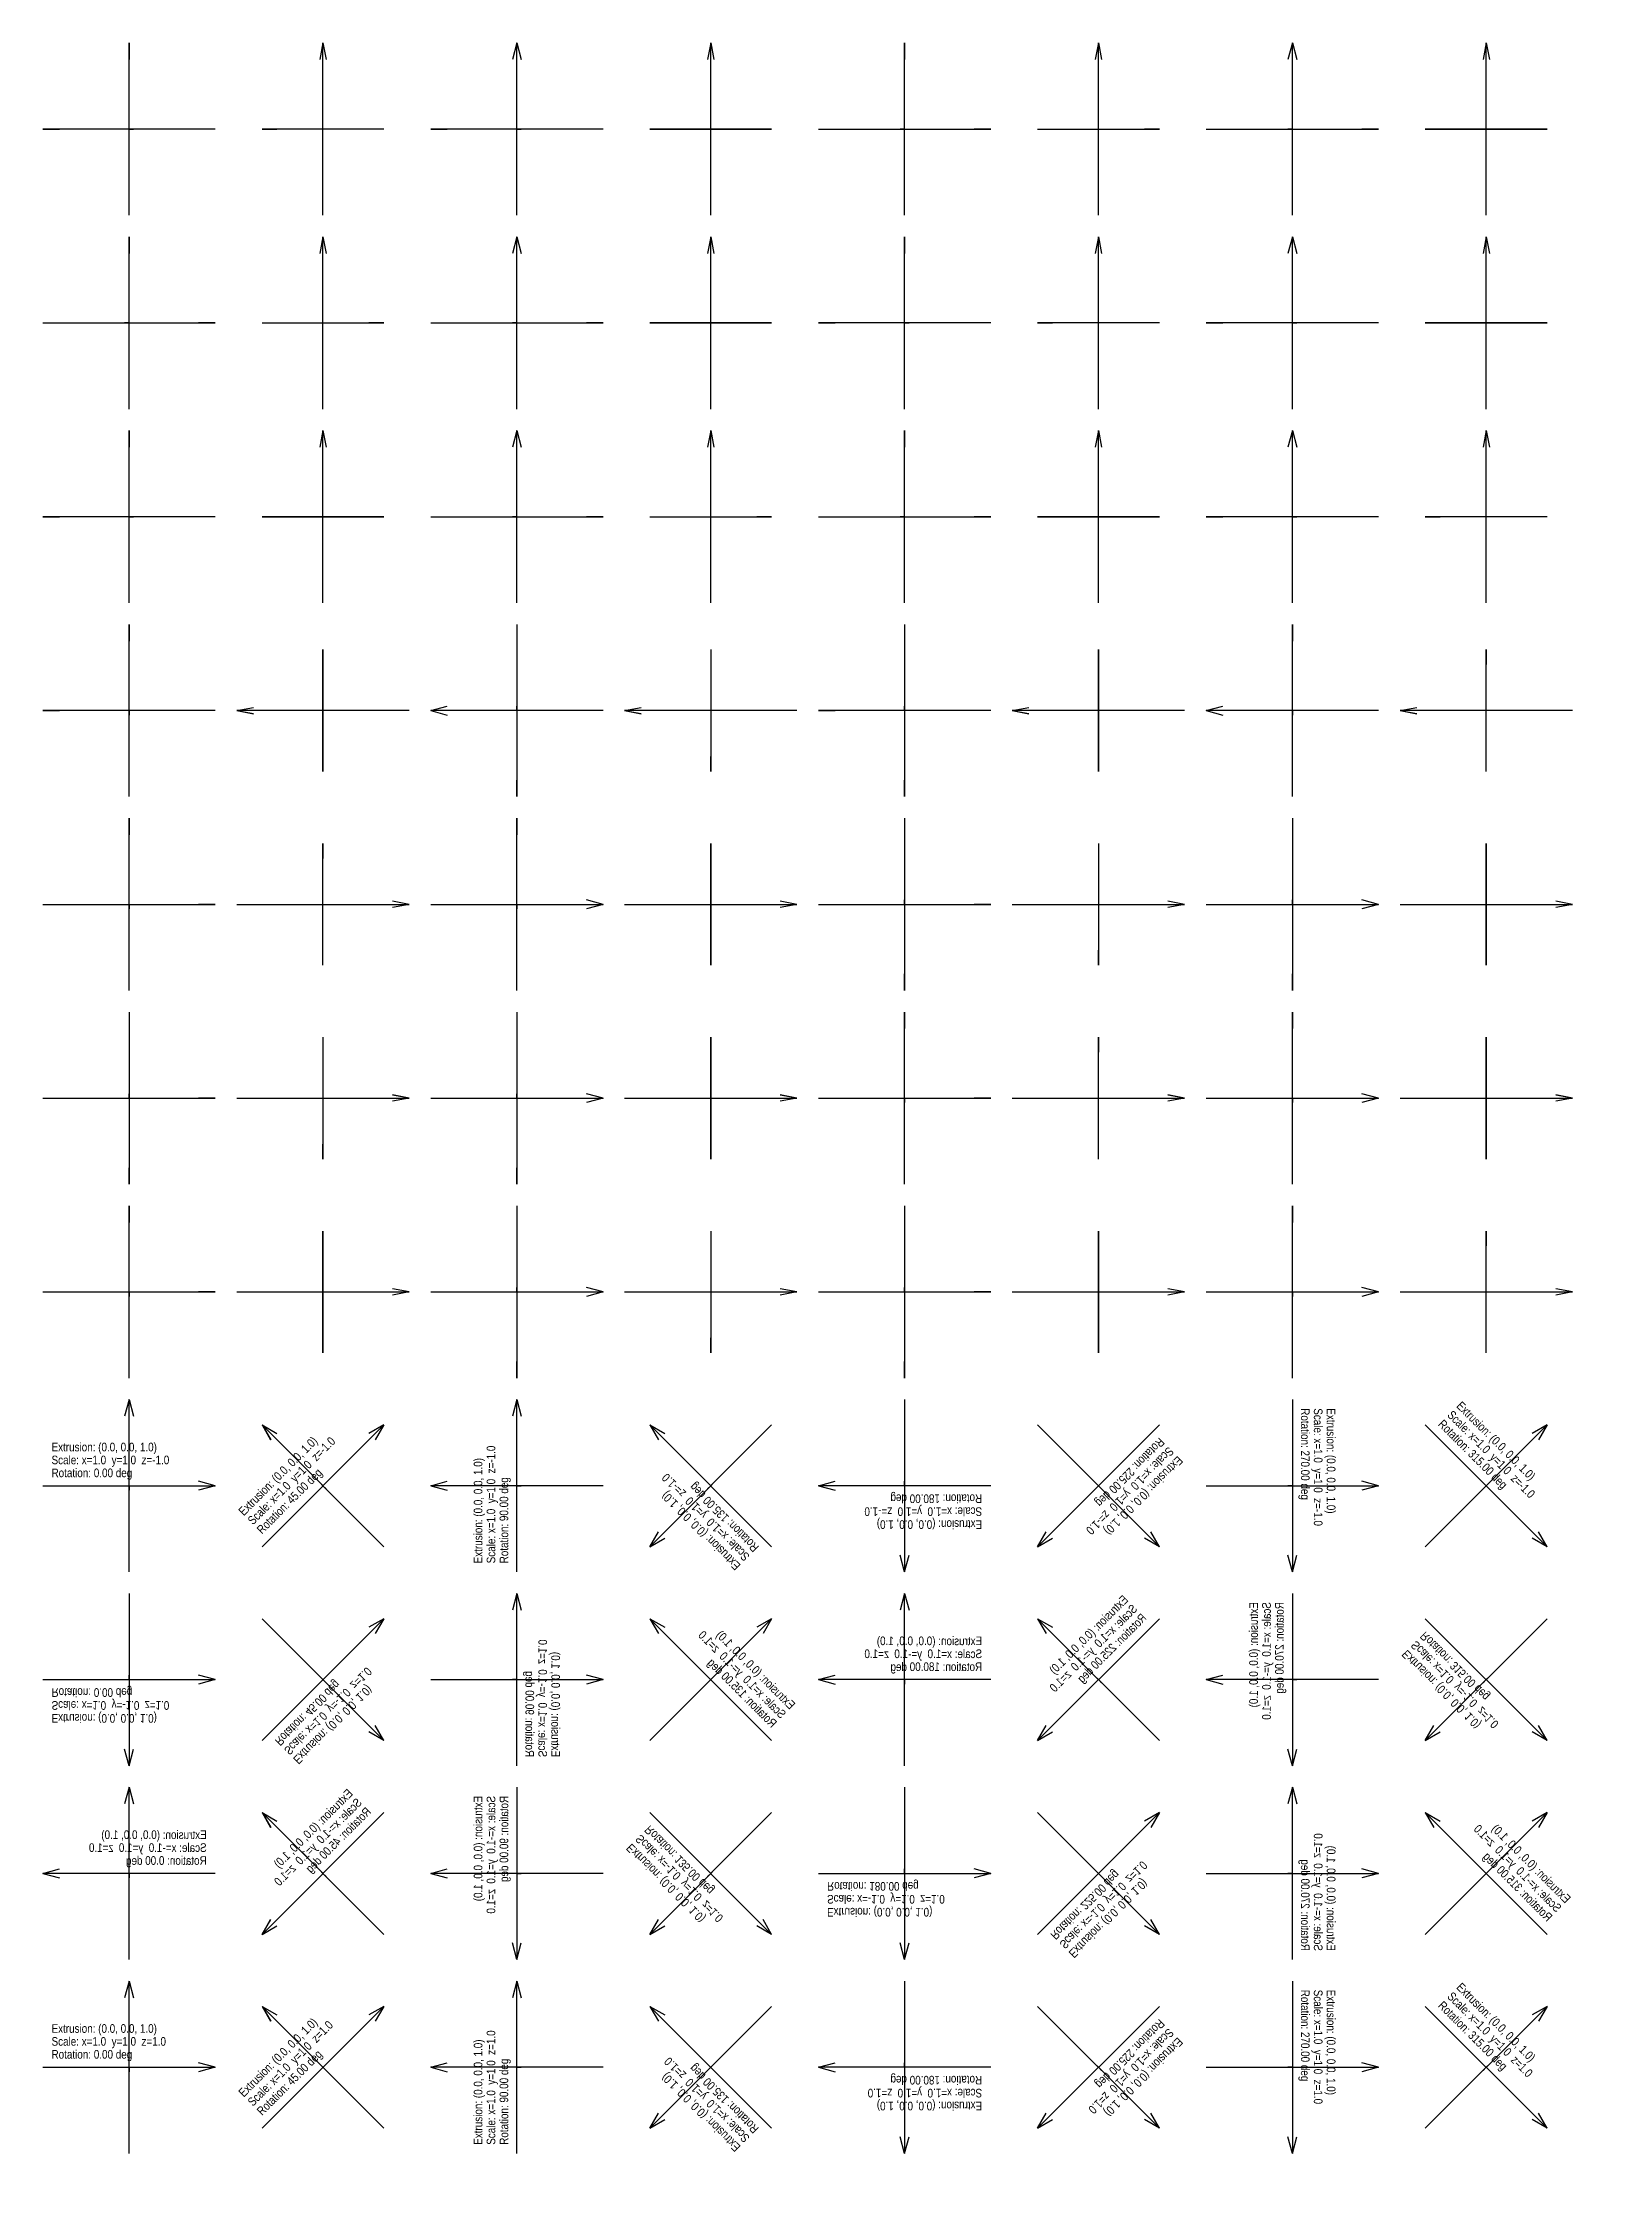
# Model space of a CAD drawing. Header units: metres. Extents: x -2 to 34, y -3 to 106.
# Drawn here: x -2 to 34.33, y -2.83 to 47 of the extents above; entities that cross this region are included whole.
import ezdxf

# ---------------------------------------------------------------- set-up
doc = ezdxf.new("R2010")
doc.units = ezdxf.units.M
for name, color, linetype in [('ARROWS', 7, 'Continuous'), ('CONFIG', 7, 'Continuous'), ('EXPLODE', 7, 'Continuous')]:
    doc.layers.add(name, color=color, linetype=linetype)
doc.styles.add('CONFIG', font='OpenSansCondensed-Light.ttf')

# ---------------------------------------------------------------- blocks, each defined once
blk = doc.blocks.new('BASE')
at = {"layer": 'ARROWS', "color": 3}
for p, q in [((0, 2), (-0.104, 1.614)), ((0, -2), (0, 2)), ((0, 2), (0.104, 1.614))]:
    blk.add_line(p, q, dxfattribs=at)
at = {"layer": 'ARROWS', "color": 1}
for p, q in [((-2, 0), (2, 0)), ((2, 0), (1.614, 0.104)), ((2, 0), (1.614, -0.104))]:
    blk.add_line(p, q, dxfattribs=at)
at = {"layer": 'ARROWS', "color": 5}
for p, q in [((0, 0, 2), (0, 0.104, 1.614)), ((0, 0, -2), (0, 0, 2)), ((0, 0, 2), (0, -0.104, 1.614))]:
    blk.add_line(p, q, dxfattribs=at)
at = {"style": 'CONFIG'}
for tag, p in [('EXTRUSION', (-1.8, 0.8)), ('SCALE', (-1.8, 0.5)), ('ROTATION', (-1.8, 0.2))]:
    blk.add_attdef(tag, p, '', height=0.2, dxfattribs=at)

msp = doc.modelspace()

# ---------------------------------------------------------------- linework, layer by layer
at = {"layer": 'EXPLODE', "color": 6}
for p, q in [((0, 43), (0, 47)), ((0, 47), (0, 46.614, -0.104)), ((0, 47), (0, 46.614, 0.104)), ((4.5, 47), (4.427, 46.614, -0.073)), ((4.5, 43), (4.5, 47)), ((4.5, 47), (4.573, 46.614, 0.073)), ((9, 47), (8.896, 46.614)), ((9, 43), (9, 47)), ((9, 47), (9.104, 46.614)), ((13.5, 47), (13.427, 46.614, 0.073)), ((13.5, 43), (13.5, 47)), ((13.5, 47), (13.573, 46.614, -0.073)), ((18, 43), (18, 47)), ((18, 47), (18, 46.614, 0.104)), ((18, 47), (18, 46.614, -0.104)), ((22.5, 47), (22.427, 46.614, -0.073)), ((22.5, 43), (22.5, 47)), ((22.5, 47), (22.573, 46.614, 0.073)), ((27, 47), (26.896, 46.614)), ((27, 43), (27, 47)), ((27, 47), (27.104, 46.614)), ((31.5, 47), (31.427, 46.614, 0.073)), ((31.5, 43), (31.5, 47)), ((31.5, 47), (31.573, 46.614, -0.073)), ((2, 45), (-2, 45)), ((-2, 45), (-1.614, 45, -0.104)), ((-2, 45), (-1.614, 45, 0.104)), ((0, 45, -2), (-0.104, 45, -1.614)), ((0, 45, 2), (0, 45, -2)), ((0, 45, -2), (0.104, 45, -1.614)), ((5.914, 45, -1.414), (3.086, 45, 1.414)), ((3.086, 45, 1.414), (3.286, 45, 1.068)), ((3.086, 45, 1.414), (3.432, 45, 1.214)), ((5.914, 45, 1.414), (3.086, 45, -1.414)), ((3.086, 45, -1.414), (3.432, 45, -1.214)), ((3.086, 45, -1.414), (3.286, 45, -1.068)), ((11, 45), (7, 45)), ((7, 45), (7.386, 45, -0.104)), ((7, 45), (7.386, 45, 0.104)), ((9, 45, 2), (8.896, 45, 1.614)), ((9, 45, -2), (9, 45, 2)), ((9, 45, 2), (9.104, 45, 1.614)), ((12.086, 45, -1.414), (14.914, 45, 1.414)), ((14.914, 45, -1.414), (12.086, 45, 1.414)), ((12.086, 45, 1.414), (12.286, 45, 1.068)), ((12.086, 45, 1.414), (12.432, 45, 1.214)), ((14.914, 45, 1.414), (14.568, 45, 1.214)), ((14.914, 45, 1.414), (14.714, 45, 1.068)), ((16, 45), (20, 45)), ((18, 45, 2), (17.896, 45, 1.614)), ((18, 45, -2), (18, 45, 2)), ((18, 45, 2), (18.104, 45, 1.614)), ((20, 45), (19.614, 45, 0.104)), ((20, 45), (19.614, 45, -0.104)), ((21.086, 45, 1.414), (23.914, 45, -1.414)), ((21.086, 45, -1.414), (23.914, 45, 1.414)), ((23.914, 45, -1.414), (23.568, 45, -1.214)), ((23.914, 45, 1.414), (23.568, 45, 1.214)), ((23.914, 45, -1.414), (23.714, 45, -1.068)), ((23.914, 45, 1.414), (23.714, 45, 1.068)), ((25, 45), (29, 45)), ((27, 45, -2), (26.896, 45, -1.614)), ((27, 45, 2), (27, 45, -2)), ((27, 45, -2), (27.104, 45, -1.614)), ((29, 45), (28.614, 45, 0.104)), ((29, 45), (28.614, 45, -0.104)), ((32.914, 45, 1.414), (30.086, 45, -1.414)), ((30.086, 45, -1.414), (30.432, 45, -1.214)), ((30.086, 45, -1.414), (30.286, 45, -1.068)), ((30.086, 45, 1.414), (32.914, 45, -1.414)), ((32.914, 45, -1.414), (32.568, 45, -1.214)), ((32.914, 45, -1.414), (32.714, 45, -1.068)), ((0, 38.5), (0, 42.5)), ((0, 42.5), (0, 42.114, 0.104)), ((0, 42.5), (0, 42.114, -0.104)), ((4.5, 42.5), (4.427, 42.114, -0.073)), ((4.5, 38.5), (4.5, 42.5)), ((4.5, 42.5), (4.573, 42.114, 0.073)), ((9, 42.5), (8.896, 42.114)), ((9, 38.5), (9, 42.5)), ((9, 42.5), (9.104, 42.114)), ((13.5, 42.5), (13.427, 42.114, 0.073)), ((13.5, 38.5), (13.5, 42.5)), ((13.5, 42.5), (13.573, 42.114, -0.073)), ((18, 38.5), (18, 42.5)), ((18, 42.5), (18, 42.114, -0.104)), ((18, 42.5), (18, 42.114, 0.104)), ((22.5, 42.5), (22.427, 42.114, -0.073)), ((22.5, 38.5), (22.5, 42.5)), ((22.5, 42.5), (22.573, 42.114, 0.073)), ((27, 42.5), (26.896, 42.114)), ((27, 38.5), (27, 42.5)), ((27, 42.5), (27.104, 42.114)), ((31.5, 42.5), (31.427, 42.114, 0.073)), ((31.5, 38.5), (31.5, 42.5)), ((31.5, 42.5), (31.573, 42.114, -0.073)), ((-2, 40.5), (2, 40.5)), ((0, 40.5, 2), (-0.104, 40.5, 1.614)), ((0, 40.5, -2), (0, 40.5, 2)), ((0, 40.5, 2), (0.104, 40.5, 1.614)), ((2, 40.5), (1.614, 40.5, 0.104)), ((2, 40.5), (1.614, 40.5, -0.104)), ((3.086, 40.5, 1.414), (5.914, 40.5, -1.414)), ((3.086, 40.5, -1.414), (5.914, 40.5, 1.414)), ((5.914, 40.5, -1.414), (5.568, 40.5, -1.214)), ((5.914, 40.5, 1.414), (5.568, 40.5, 1.214)), ((5.914, 40.5, -1.414), (5.714, 40.5, -1.068)), ((5.914, 40.5, 1.414), (5.714, 40.5, 1.068)), ((7, 40.5), (11, 40.5)), ((9, 40.5, -2), (8.896, 40.5, -1.614)), ((9, 40.5, 2), (9, 40.5, -2)), ((9, 40.5, -2), (9.104, 40.5, -1.614)), ((11, 40.5), (10.614, 40.5, 0.104)), ((11, 40.5), (10.614, 40.5, -0.104)), ((14.914, 40.5, 1.414), (12.086, 40.5, -1.414)), ((12.086, 40.5, -1.414), (12.432, 40.5, -1.214)), ((12.086, 40.5, -1.414), (12.286, 40.5, -1.068)), ((12.086, 40.5, 1.414), (14.914, 40.5, -1.414)), ((14.914, 40.5, -1.414), (14.568, 40.5, -1.214)), ((14.914, 40.5, -1.414), (14.714, 40.5, -1.068)), ((20, 40.5), (16, 40.5)), ((16, 40.5), (16.386, 40.5, -0.104)), ((16, 40.5), (16.386, 40.5, 0.104)), ((18, 40.5, -2), (17.896, 40.5, -1.614)), ((18, 40.5, 2), (18, 40.5, -2)), ((18, 40.5, -2), (18.104, 40.5, -1.614)), ((23.914, 40.5, -1.414), (21.086, 40.5, 1.414)), ((21.086, 40.5, 1.414), (21.286, 40.5, 1.068)), ((21.086, 40.5, 1.414), (21.432, 40.5, 1.214)), ((23.914, 40.5, 1.414), (21.086, 40.5, -1.414)), ((21.086, 40.5, -1.414), (21.432, 40.5, -1.214)), ((21.086, 40.5, -1.414), (21.286, 40.5, -1.068)), ((29, 40.5), (25, 40.5)), ((25, 40.5), (25.386, 40.5, -0.104)), ((25, 40.5), (25.386, 40.5, 0.104)), ((27, 40.5, 2), (26.896, 40.5, 1.614)), ((27, 40.5, -2), (27, 40.5, 2)), ((27, 40.5, 2), (27.104, 40.5, 1.614)), ((30.086, 40.5, -1.414), (32.914, 40.5, 1.414)), ((32.914, 40.5, -1.414), (30.086, 40.5, 1.414)), ((30.086, 40.5, 1.414), (30.286, 40.5, 1.068)), ((30.086, 40.5, 1.414), (30.432, 40.5, 1.214)), ((32.914, 40.5, 1.414), (32.568, 40.5, 1.214)), ((32.914, 40.5, 1.414), (32.714, 40.5, 1.068)), ((0, 34), (0, 38)), ((0, 38), (0, 37.614, 0.104)), ((0, 38), (0, 37.614, -0.104)), ((4.5, 38), (4.427, 37.614, -0.073)), ((4.5, 34), (4.5, 38)), ((4.5, 38), (4.573, 37.614, 0.073)), ((9, 38), (8.896, 37.614)), ((9, 34), (9, 38)), ((9, 38), (9.104, 37.614)), ((13.5, 38), (13.427, 37.614, 0.073)), ((13.5, 34), (13.5, 38)), ((13.5, 38), (13.573, 37.614, -0.073)), ((18, 34), (18, 38)), ((18, 38), (18, 37.614, -0.104)), ((18, 38), (18, 37.614, 0.104)), ((22.5, 38), (22.427, 37.614, -0.073)), ((22.5, 34), (22.5, 38)), ((22.5, 38), (22.573, 37.614, 0.073)), ((27, 38), (26.896, 37.614)), ((27, 34), (27, 38)), ((27, 38), (27.104, 37.614)), ((31.5, 38), (31.427, 37.614, 0.073)), ((31.5, 34), (31.5, 38)), ((31.5, 38), (31.573, 37.614, -0.073)), ((2, 36), (-2, 36)), ((-2, 36), (-1.614, 36, 0.104)), ((-2, 36), (-1.614, 36, -0.104)), ((0, 36, 2), (-0.104, 36, 1.614)), ((0, 36, -2), (0, 36, 2)), ((0, 36, 2), (0.104, 36, 1.614)), ((5.914, 36, -1.414), (3.086, 36, 1.414)), ((3.086, 36, 1.414), (3.432, 36, 1.214)), ((3.086, 36, 1.414), (3.286, 36, 1.068)), ((3.086, 36, -1.414), (5.914, 36, 1.414)), ((5.914, 36, 1.414), (5.568, 36, 1.214)), ((5.914, 36, 1.414), (5.714, 36, 1.068)), ((7, 36), (11, 36)), ((9, 36, 2), (8.896, 36, 1.614)), ((9, 36, -2), (9, 36, 2)), ((9, 36, 2), (9.104, 36, 1.614)), ((11, 36), (10.614, 36, -0.104)), ((11, 36), (10.614, 36, 0.104)), ((12.086, 36, -1.414), (14.914, 36, 1.414)), ((12.086, 36, 1.414), (14.914, 36, -1.414)), ((14.914, 36, 1.414), (14.568, 36, 1.214)), ((14.914, 36, -1.414), (14.568, 36, -1.214)), ((14.914, 36, 1.414), (14.714, 36, 1.068)), ((14.914, 36, -1.414), (14.714, 36, -1.068)), ((16, 36), (20, 36)), ((18, 36, -2), (17.896, 36, -1.614)), ((18, 36, 2), (18, 36, -2)), ((18, 36, -2), (18.104, 36, -1.614)), ((20, 36), (19.614, 36, -0.104)), ((20, 36), (19.614, 36, 0.104)), ((21.086, 36, 1.414), (23.914, 36, -1.414)), ((23.914, 36, 1.414), (21.086, 36, -1.414)), ((21.086, 36, -1.414), (21.286, 36, -1.068)), ((21.086, 36, -1.414), (21.432, 36, -1.214)), ((23.914, 36, -1.414), (23.568, 36, -1.214)), ((23.914, 36, -1.414), (23.714, 36, -1.068)), ((29, 36), (25, 36)), ((25, 36), (25.386, 36, 0.104)), ((25, 36), (25.386, 36, -0.104)), ((27, 36, -2), (26.896, 36, -1.614)), ((27, 36, 2), (27, 36, -2)), ((27, 36, -2), (27.104, 36, -1.614)), ((32.914, 36, 1.414), (30.086, 36, -1.414)), ((30.086, 36, -1.414), (30.286, 36, -1.068)), ((30.086, 36, -1.414), (30.432, 36, -1.214)), ((32.914, 36, -1.414), (30.086, 36, 1.414)), ((30.086, 36, 1.414), (30.432, 36, 1.214)), ((30.086, 36, 1.414), (30.286, 36, 1.068)), ((0, 29.5), (0, 33.5)), ((0, 33.5), (0, 33.114, 0.104)), ((0, 33.5), (0, 33.114, -0.104)), ((9, 33.5), (9, 29.5)), ((18, 33.5), (18, 29.5)), ((27, 29.5), (27, 33.5)), ((27, 33.5), (27, 33.114, 0.104)), ((27, 33.5), (27, 33.114, -0.104)), ((4.5, 30.086, -1.414), (4.5, 32.914, 1.414)), ((4.5, 32.914, 1.414), (4.5, 32.568, 1.214)), ((4.5, 32.914, 1.414), (4.5, 32.714, 1.068)), ((4.5, 32.914, -1.414), (4.5, 30.086, 1.414)), ((13.5, 32.914, -1.414), (13.5, 30.086, 1.414)), ((13.5, 32.914, 1.414), (13.5, 30.086, -1.414)), ((22.5, 32.914, 1.414), (22.5, 30.086, -1.414)), ((22.5, 30.086, 1.414), (22.5, 32.914, -1.414)), ((22.5, 32.914, -1.414), (22.5, 32.714, -1.068)), ((22.5, 32.914, -1.414), (22.5, 32.568, -1.214)), ((31.5, 30.086, 1.414), (31.5, 32.914, -1.414)), ((31.5, 32.914, -1.414), (31.5, 32.714, -1.068)), ((31.5, 32.914, -1.414), (31.5, 32.568, -1.214)), ((31.5, 30.086, -1.414), (31.5, 32.914, 1.414)), ((31.5, 32.914, 1.414), (31.5, 32.568, 1.214)), ((31.5, 32.914, 1.414), (31.5, 32.714, 1.068)), ((2, 31.5), (-2, 31.5)), ((-2, 31.5), (-1.614, 31.5, 0.104)), ((-2, 31.5), (-1.614, 31.5, -0.104)), ((0, 31.5, 2), (0, 31.604, 1.614)), ((0, 31.5, -2), (0, 31.5, 2)), ((0, 31.5, 2), (0, 31.396, 1.614)), ((2.5, 31.5), (2.886, 31.573, -0.073)), ((6.5, 31.5), (2.5, 31.5)), ((2.5, 31.5), (2.886, 31.427, 0.073)), ((7, 31.5), (7.386, 31.604)), ((11, 31.5), (7, 31.5)), ((7, 31.5), (7.386, 31.396)), ((9, 31.5, 2), (9, 31.604, 1.614)), ((9, 31.5, -2), (9, 31.5, 2)), ((9, 31.5, 2), (9, 31.396, 1.614)), ((11.5, 31.5), (11.886, 31.573, 0.073)), ((15.5, 31.5), (11.5, 31.5)), ((11.5, 31.5), (11.886, 31.427, -0.073)), ((20, 31.5), (16, 31.5)), ((16, 31.5), (16.386, 31.5, -0.104)), ((16, 31.5), (16.386, 31.5, 0.104)), ((18, 31.5, -2), (18, 31.604, -1.614)), ((18, 31.5, 2), (18, 31.5, -2)), ((18, 31.5, -2), (18, 31.396, -1.614)), ((20.5, 31.5), (20.886, 31.573, -0.073)), ((24.5, 31.5), (20.5, 31.5)), ((20.5, 31.5), (20.886, 31.427, 0.073)), ((25, 31.5), (25.386, 31.604)), ((29, 31.5), (25, 31.5)), ((25, 31.5), (25.386, 31.396)), ((27, 31.5, -2), (27, 31.604, -1.614)), ((27, 31.5, 2), (27, 31.5, -2)), ((27, 31.5, -2), (27, 31.396, -1.614)), ((29.5, 31.5), (29.886, 31.573, 0.073)), ((33.5, 31.5), (29.5, 31.5)), ((29.5, 31.5), (29.886, 31.427, -0.073)), ((4.5, 30.086, 1.414), (4.5, 30.432, 1.214)), ((13.5, 30.086, 1.414), (13.5, 30.432, 1.214)), ((13.5, 30.086, -1.414), (13.5, 30.432, -1.214)), ((22.5, 30.086, -1.414), (22.5, 30.432, -1.214)), ((4.5, 30.086, 1.414), (4.5, 30.286, 1.068)), ((13.5, 30.086, 1.414), (13.5, 30.286, 1.068)), ((13.5, 30.086, -1.414), (13.5, 30.286, -1.068)), ((22.5, 30.086, -1.414), (22.5, 30.286, -1.068)), ((9, 29.5), (9, 29.886, -0.104)), ((9, 29.5), (9, 29.886, 0.104)), ((18, 29.5), (18, 29.886, -0.104)), ((18, 29.5), (18, 29.886, 0.104)), ((0, 25), (0, 29)), ((0, 29), (0, 28.614, -0.104)), ((0, 29), (0, 28.614, 0.104)), ((9, 25), (9, 29)), ((9, 29), (9, 28.614, -0.104)), ((9, 29), (9, 28.614, 0.104)), ((18, 29), (18, 25)), ((27, 29), (27, 25)), ((4.5, 25.586, -1.414), (4.5, 28.414, 1.414)), ((4.5, 28.414, 1.414), (4.5, 28.214, 1.068)), ((4.5, 28.414, 1.414), (4.5, 28.068, 1.214)), ((4.5, 25.586, 1.414), (4.5, 28.414, -1.414)), ((4.5, 28.414, -1.414), (4.5, 28.068, -1.214)), ((4.5, 28.414, -1.414), (4.5, 28.214, -1.068)), ((13.5, 28.414, -1.414), (13.5, 25.586, 1.414)), ((13.5, 25.586, -1.414), (13.5, 28.414, 1.414)), ((13.5, 28.414, 1.414), (13.5, 28.214, 1.068)), ((13.5, 28.414, 1.414), (13.5, 28.068, 1.214)), ((22.5, 28.414, 1.414), (22.5, 25.586, -1.414)), ((22.5, 28.414, -1.414), (22.5, 25.586, 1.414)), ((31.5, 25.586, 1.414), (31.5, 28.414, -1.414)), ((31.5, 28.414, -1.414), (31.5, 28.068, -1.214)), ((31.5, 28.414, -1.414), (31.5, 28.214, -1.068)), ((31.5, 28.414, 1.414), (31.5, 25.586, -1.414)), ((-2, 27), (2, 27)), ((0, 27, -2), (0, 27.104, -1.614)), ((0, 27, 2), (0, 27, -2)), ((0, 27, -2), (0, 26.896, -1.614)), ((2, 27), (1.614, 27, -0.104)), ((2, 27), (1.614, 27, 0.104)), ((2.5, 27), (6.5, 27)), ((6.5, 27), (6.114, 27.073, -0.073)), ((6.5, 27), (6.114, 26.927, 0.073)), ((7, 27), (11, 27)), ((9, 27, 2), (9, 27.104, 1.614)), ((9, 27, -2), (9, 27, 2)), ((9, 27, 2), (9, 26.896, 1.614)), ((11, 27), (10.614, 27.104)), ((11, 27), (10.614, 26.896)), ((11.5, 27), (15.5, 27)), ((15.5, 27), (15.114, 27.073, 0.073)), ((15.5, 27), (15.114, 26.927, -0.073)), ((16, 27), (20, 27)), ((18, 27, 2), (18, 27.104, 1.614)), ((18, 27, -2), (18, 27, 2)), ((18, 27, 2), (18, 26.896, 1.614)), ((20, 27), (19.614, 27, 0.104)), ((20, 27), (19.614, 27, -0.104)), ((20.5, 27), (24.5, 27)), ((24.5, 27), (24.114, 27.073, -0.073)), ((24.5, 27), (24.114, 26.927, 0.073)), ((25, 27), (29, 27)), ((27, 27, -2), (27, 27.104, -1.614)), ((27, 27, 2), (27, 27, -2)), ((27, 27, -2), (27, 26.896, -1.614)), ((29, 27), (28.614, 27.104)), ((29, 27), (28.614, 26.896)), ((29.5, 27), (33.5, 27)), ((33.5, 27), (33.114, 27.073, 0.073)), ((33.5, 27), (33.114, 26.927, -0.073)), ((13.5, 25.586, 1.414), (13.5, 25.932, 1.214)), ((22.5, 25.586, -1.414), (22.5, 25.932, -1.214)), ((22.5, 25.586, 1.414), (22.5, 25.932, 1.214)), ((31.5, 25.586, -1.414), (31.5, 25.932, -1.214)), ((13.5, 25.586, 1.414), (13.5, 25.786, 1.068)), ((22.5, 25.586, -1.414), (22.5, 25.786, -1.068)), ((22.5, 25.586, 1.414), (22.5, 25.786, 1.068)), ((31.5, 25.586, -1.414), (31.5, 25.786, -1.068)), ((18, 25), (18, 25.386, 0.104)), ((18, 25), (18, 25.386, -0.104)), ((27, 25), (27, 25.386, 0.104)), ((27, 25), (27, 25.386, -0.104)), ((0, 24.5), (0, 20.5)), ((9, 24.5), (9, 20.5)), ((18, 20.5), (18, 24.5)), ((18, 24.5), (18, 24.114, -0.104)), ((18, 24.5), (18, 24.114, 0.104)), ((27, 20.5), (27, 24.5)), ((27, 24.5), (27, 24.114, -0.104)), ((27, 24.5), (27, 24.114, 0.104)), ((4.5, 23.914, 1.414), (4.5, 21.086, -1.414)), ((4.5, 23.914, -1.414), (4.5, 21.086, 1.414)), ((13.5, 21.086, 1.414), (13.5, 23.914, -1.414)), ((13.5, 23.914, -1.414), (13.5, 23.568, -1.214)), ((13.5, 23.914, -1.414), (13.5, 23.714, -1.068)), ((13.5, 23.914, 1.414), (13.5, 21.086, -1.414)), ((22.5, 21.086, -1.414), (22.5, 23.914, 1.414)), ((22.5, 23.914, 1.414), (22.5, 23.714, 1.068)), ((22.5, 23.914, 1.414), (22.5, 23.568, 1.214)), ((22.5, 21.086, 1.414), (22.5, 23.914, -1.414)), ((22.5, 23.914, -1.414), (22.5, 23.568, -1.214)), ((22.5, 23.914, -1.414), (22.5, 23.714, -1.068)), ((31.5, 23.914, -1.414), (31.5, 21.086, 1.414)), ((31.5, 21.086, -1.414), (31.5, 23.914, 1.414)), ((31.5, 23.914, 1.414), (31.5, 23.714, 1.068)), ((31.5, 23.914, 1.414), (31.5, 23.568, 1.214)), ((-2, 22.5), (2, 22.5)), ((0, 22.5, 2), (0, 22.604, 1.614)), ((0, 22.5, -2), (0, 22.5, 2)), ((0, 22.5, 2), (0, 22.396, 1.614)), ((2, 22.5), (1.614, 22.5, 0.104)), ((2, 22.5), (1.614, 22.5, -0.104)), ((2.5, 22.5), (6.5, 22.5)), ((6.5, 22.5), (6.114, 22.573, -0.073)), ((6.5, 22.5), (6.114, 22.427, 0.073)), ((7, 22.5), (11, 22.5)), ((9, 22.5, -2), (9, 22.604, -1.614)), ((9, 22.5, 2), (9, 22.5, -2)), ((9, 22.5, -2), (9, 22.396, -1.614)), ((11, 22.5), (10.614, 22.604)), ((11, 22.5), (10.614, 22.396)), ((11.5, 22.5), (15.5, 22.5)), ((15.5, 22.5), (15.114, 22.573, 0.073)), ((15.5, 22.5), (15.114, 22.427, -0.073)), ((16, 22.5), (20, 22.5)), ((18, 22.5, -2), (18, 22.604, -1.614)), ((18, 22.5, 2), (18, 22.5, -2)), ((18, 22.5, -2), (18, 22.396, -1.614)), ((20, 22.5), (19.614, 22.5, -0.104)), ((20, 22.5), (19.614, 22.5, 0.104)), ((20.5, 22.5), (24.5, 22.5)), ((24.5, 22.5), (24.114, 22.573, -0.073)), ((24.5, 22.5), (24.114, 22.427, 0.073)), ((25, 22.5), (29, 22.5)), ((27, 22.5, 2), (27, 22.604, 1.614)), ((27, 22.5, -2), (27, 22.5, 2)), ((27, 22.5, 2), (27, 22.396, 1.614)), ((29, 22.5), (28.614, 22.604)), ((29, 22.5), (28.614, 22.396)), ((29.5, 22.5), (33.5, 22.5)), ((33.5, 22.5), (33.114, 22.573, 0.073)), ((33.5, 22.5), (33.114, 22.427, -0.073)), ((4.5, 21.086, -1.414), (4.5, 21.432, -1.214)), ((4.5, 21.086, 1.414), (4.5, 21.432, 1.214)), ((13.5, 21.086, -1.414), (13.5, 21.432, -1.214)), ((31.5, 21.086, 1.414), (31.5, 21.432, 1.214)), ((4.5, 21.086, -1.414), (4.5, 21.286, -1.068)), ((4.5, 21.086, 1.414), (4.5, 21.286, 1.068)), ((13.5, 21.086, -1.414), (13.5, 21.286, -1.068)), ((31.5, 21.086, 1.414), (31.5, 21.286, 1.068)), ((0, 20.5), (0, 20.886, 0.104)), ((0, 20.5), (0, 20.886, -0.104)), ((9, 20.5), (9, 20.886, 0.104)), ((9, 20.5), (9, 20.886, -0.104)), ((0, 16), (0, 20)), ((0, 20), (0, 19.614, 0.104)), ((0, 20), (0, 19.614, -0.104)), ((9, 20), (9, 16)), ((18, 20), (18, 16)), ((27, 16), (27, 20)), ((27, 20), (27, 19.614, 0.104)), ((27, 20), (27, 19.614, -0.104)), ((4.5, 16.586, -1.414), (4.5, 19.414, 1.414)), ((4.5, 19.414, 1.414), (4.5, 19.068, 1.214)), ((4.5, 19.414, 1.414), (4.5, 19.214, 1.068)), ((4.5, 19.414, -1.414), (4.5, 16.586, 1.414)), ((13.5, 19.414, -1.414), (13.5, 16.586, 1.414)), ((13.5, 19.414, 1.414), (13.5, 16.586, -1.414)), ((22.5, 19.414, 1.414), (22.5, 16.586, -1.414)), ((22.5, 16.586, 1.414), (22.5, 19.414, -1.414)), ((22.5, 19.414, -1.414), (22.5, 19.214, -1.068)), ((22.5, 19.414, -1.414), (22.5, 19.068, -1.214)), ((31.5, 16.586, 1.414), (31.5, 19.414, -1.414)), ((31.5, 19.414, -1.414), (31.5, 19.214, -1.068)), ((31.5, 19.414, -1.414), (31.5, 19.068, -1.214)), ((31.5, 16.586, -1.414), (31.5, 19.414, 1.414)), ((31.5, 19.414, 1.414), (31.5, 19.068, 1.214)), ((31.5, 19.414, 1.414), (31.5, 19.214, 1.068)), ((-2, 18), (2, 18)), ((0, 18, 2), (0, 18.104, 1.614)), ((0, 18, -2), (0, 18, 2)), ((0, 18, 2), (0, 17.896, 1.614)), ((2, 18), (1.614, 18, 0.104)), ((2, 18), (1.614, 18, -0.104)), ((2.5, 18), (6.5, 18)), ((6.5, 18), (6.114, 18.073, -0.073)), ((6.5, 18), (6.114, 17.927, 0.073)), ((7, 18), (11, 18)), ((9, 18, 2), (9, 18.104, 1.614)), ((9, 18, -2), (9, 18, 2)), ((9, 18, 2), (9, 17.896, 1.614)), ((11, 18), (10.614, 18.104)), ((11, 18), (10.614, 17.896)), ((11.5, 18), (15.5, 18)), ((15.5, 18), (15.114, 18.073, 0.073)), ((15.5, 18), (15.114, 17.927, -0.073)), ((16, 18), (20, 18)), ((18, 18, -2), (18, 18.104, -1.614)), ((18, 18, 2), (18, 18, -2)), ((18, 18, -2), (18, 17.896, -1.614)), ((20, 18), (19.614, 18, -0.104)), ((20, 18), (19.614, 18, 0.104)), ((20.5, 18), (24.5, 18)), ((24.5, 18), (24.114, 18.073, -0.073)), ((24.5, 18), (24.114, 17.927, 0.073)), ((25, 18), (29, 18)), ((27, 18, -2), (27, 18.104, -1.614)), ((27, 18, 2), (27, 18, -2)), ((27, 18, -2), (27, 17.896, -1.614)), ((29, 18), (28.614, 18.104)), ((29, 18), (28.614, 17.896)), ((29.5, 18), (33.5, 18)), ((33.5, 18), (33.114, 18.073, 0.073)), ((33.5, 18), (33.114, 17.927, -0.073)), ((4.5, 16.586, 1.414), (4.5, 16.932, 1.214)), ((4.5, 16.586, 1.414), (4.5, 16.786, 1.068)), ((13.5, 16.586, 1.414), (13.5, 16.932, 1.214)), ((13.5, 16.586, -1.414), (13.5, 16.932, -1.214)), ((13.5, 16.586, 1.414), (13.5, 16.786, 1.068)), ((13.5, 16.586, -1.414), (13.5, 16.786, -1.068)), ((22.5, 16.586, -1.414), (22.5, 16.932, -1.214)), ((22.5, 16.586, -1.414), (22.5, 16.786, -1.068)), ((9, 16), (9, 16.386, -0.104)), ((9, 16), (9, 16.386, 0.104)), ((18, 16), (18, 16.386, -0.104)), ((18, 16), (18, 16.386, 0.104)), ((0, 15.5), (-0.104, 15.114)), ((0, 11.5), (0, 15.5)), ((0, 15.5), (0.104, 15.114)), ((9, 15.5), (8.896, 15.114)), ((9, 11.5), (9, 15.5)), ((9, 15.5), (9.104, 15.114)), ((18, 15.5), (18, 11.5)), ((27, 15.5), (27, 11.5)), ((3.086, 12.086), (5.914, 14.914)), ((5.914, 12.086), (3.086, 14.914)), ((3.086, 14.914), (3.286, 14.568)), ((3.086, 14.914), (3.432, 14.714)), ((5.914, 14.914), (5.568, 14.714)), ((5.914, 14.914), (5.714, 14.568)), ((14.914, 12.086), (12.086, 14.914)), ((12.086, 14.914), (12.286, 14.568)), ((12.086, 14.914), (12.432, 14.714)), ((14.914, 14.914), (12.086, 12.086)), ((23.914, 14.914), (21.086, 12.086)), ((21.086, 14.914), (23.914, 12.086)), ((30.086, 14.914), (32.914, 12.086)), ((30.086, 12.086), (32.914, 14.914)), ((32.914, 14.914), (32.568, 14.714)), ((32.914, 14.914), (32.714, 14.568)), ((-2, 13.5), (2, 13.5)), ((0, 13.5, -2), (0, 13.604, -1.614)), ((0, 13.5, 2), (0, 13.5, -2)), ((0, 13.5, -2), (0, 13.396, -1.614)), ((2, 13.5), (1.614, 13.604)), ((2, 13.5), (1.614, 13.396)), ((4.5, 13.5, -2), (4.427, 13.573, -1.614)), ((4.5, 13.5, 2), (4.5, 13.5, -2)), ((4.5, 13.5, -2), (4.573, 13.427, -1.614)), ((7, 13.5), (7.386, 13.604)), ((11, 13.5), (7, 13.5)), ((7, 13.5), (7.386, 13.396)), ((9, 13.5, -2), (8.896, 13.5, -1.614)), ((9, 13.5, 2), (9, 13.5, -2)), ((9, 13.5, -2), (9.104, 13.5, -1.614)), ((13.5, 13.5, -2), (13.427, 13.427, -1.614)), ((13.5, 13.5, -2), (13.573, 13.573, -1.614)), ((13.5, 13.5, 2), (13.5, 13.5, -2)), ((16, 13.5), (16.386, 13.604)), ((20, 13.5), (16, 13.5)), ((16, 13.5), (16.386, 13.396)), ((18, 13.5, -2), (18, 13.604, -1.614)), ((18, 13.5, 2), (18, 13.5, -2)), ((18, 13.5, -2), (18, 13.396, -1.614)), ((22.5, 13.5, -2), (22.427, 13.573, -1.614)), ((22.5, 13.5, 2), (22.5, 13.5, -2)), ((22.5, 13.5, -2), (22.573, 13.427, -1.614)), ((25, 13.5), (29, 13.5)), ((27, 13.5, -2), (26.896, 13.5, -1.614)), ((27, 13.5, 2), (27, 13.5, -2)), ((27, 13.5, -2), (27.104, 13.5, -1.614)), ((29, 13.5), (28.614, 13.604)), ((29, 13.5), (28.614, 13.396)), ((31.5, 13.5, -2), (31.427, 13.427, -1.614)), ((31.5, 13.5, -2), (31.573, 13.573, -1.614)), ((31.5, 13.5, 2), (31.5, 13.5, -2)), ((12.086, 12.086), (12.286, 12.432)), ((12.086, 12.086), (12.432, 12.286)), ((21.086, 12.086), (21.286, 12.432)), ((21.086, 12.086), (21.432, 12.286)), ((23.914, 12.086), (23.568, 12.286)), ((23.914, 12.086), (23.714, 12.432)), ((32.914, 12.086), (32.568, 12.286)), ((32.914, 12.086), (32.714, 12.432)), ((18, 11.5), (17.896, 11.886)), ((18, 11.5), (18.104, 11.886)), ((27, 11.5), (26.896, 11.886)), ((27, 11.5), (27.104, 11.886)), ((0, 11), (0, 7)), ((9, 11), (8.896, 10.614)), ((9, 7), (9, 11)), ((9, 11), (9.104, 10.614)), ((18, 11), (17.896, 10.614)), ((18, 7), (18, 11)), ((18, 11), (18.104, 10.614)), ((27, 11), (27, 7)), ((3.086, 7.586), (5.914, 10.414)), ((3.086, 10.414), (5.914, 7.586)), ((5.914, 10.414), (5.568, 10.214)), ((5.914, 10.414), (5.714, 10.068)), ((14.914, 7.586), (12.086, 10.414)), ((12.086, 10.414), (12.432, 10.214)), ((12.086, 10.414), (12.286, 10.068)), ((12.086, 7.586), (14.914, 10.414)), ((14.914, 10.414), (14.568, 10.214)), ((14.914, 10.414), (14.714, 10.068)), ((23.914, 10.414), (21.086, 7.586)), ((23.914, 7.586), (21.086, 10.414)), ((21.086, 10.414), (21.432, 10.214)), ((21.086, 10.414), (21.286, 10.068)), ((30.086, 10.414), (32.914, 7.586)), ((32.914, 10.414), (30.086, 7.586)), ((-2, 9), (2, 9)), ((0, 9, 2), (0, 9.104, 1.614)), ((0, 9, -2), (0, 9, 2)), ((0, 9, 2), (0, 8.896, 1.614)), ((2, 9), (1.614, 9.104)), ((2, 9), (1.614, 8.896)), ((4.5, 9, 2), (4.427, 9.073, 1.614)), ((4.5, 9, -2), (4.5, 9, 2)), ((4.5, 9, 2), (4.573, 8.927, 1.614)), ((7, 9), (11, 9)), ((9, 9, 2), (8.896, 9, 1.614)), ((9, 9, -2), (9, 9, 2)), ((9, 9, 2), (9.104, 9, 1.614)), ((11, 9), (10.614, 9.104)), ((11, 9), (10.614, 8.896)), ((13.5, 9, 2), (13.427, 8.927, 1.614)), ((13.5, 9, 2), (13.573, 9.073, 1.614)), ((13.5, 9, -2), (13.5, 9, 2)), ((16, 9), (16.386, 9.104)), ((20, 9), (16, 9)), ((16, 9), (16.386, 8.896)), ((18, 9, 2), (18, 9.104, 1.614)), ((18, 9, -2), (18, 9, 2)), ((18, 9, 2), (18, 8.896, 1.614)), ((22.5, 9, 2), (22.427, 9.073, 1.614)), ((22.5, 9, -2), (22.5, 9, 2)), ((22.5, 9, 2), (22.573, 8.927, 1.614)), ((25, 9), (25.386, 9.104)), ((29, 9), (25, 9)), ((25, 9), (25.386, 8.896)), ((27, 9, 2), (26.896, 9, 1.614)), ((27, 9, -2), (27, 9, 2)), ((27, 9, 2), (27.104, 9, 1.614)), ((31.5, 9, 2), (31.427, 8.927, 1.614)), ((31.5, 9, 2), (31.573, 9.073, 1.614)), ((31.5, 9, -2), (31.5, 9, 2)), ((5.914, 7.586), (5.568, 7.786)), ((5.914, 7.586), (5.714, 7.932)), ((21.086, 7.586), (21.286, 7.932)), ((21.086, 7.586), (21.432, 7.786)), ((30.086, 7.586), (30.286, 7.932)), ((30.086, 7.586), (30.432, 7.786)), ((32.914, 7.586), (32.568, 7.786)), ((32.914, 7.586), (32.714, 7.932)), ((0, 7), (-0.104, 7.386)), ((0, 7), (0.104, 7.386)), ((27, 7), (26.896, 7.386)), ((27, 7), (27.104, 7.386)), ((0, 6.5), (-0.104, 6.114)), ((0, 2.5), (0, 6.5)), ((0, 6.5), (0.104, 6.114)), ((9, 6.5), (9, 2.5)), ((18, 6.5), (18, 2.5)), ((27, 6.5), (26.896, 6.114)), ((27, 2.5), (27, 6.5)), ((27, 6.5), (27.104, 6.114)), ((5.914, 5.914), (3.086, 3.086)), ((5.914, 3.086), (3.086, 5.914)), ((3.086, 5.914), (3.432, 5.714)), ((3.086, 5.914), (3.286, 5.568)), ((12.086, 5.914), (14.914, 3.086)), ((14.914, 5.914), (12.086, 3.086)), ((21.086, 3.086), (23.914, 5.914)), ((21.086, 5.914), (23.914, 3.086)), ((23.914, 5.914), (23.568, 5.714)), ((23.914, 5.914), (23.714, 5.568)), ((32.914, 3.086), (30.086, 5.914)), ((30.086, 5.914), (30.432, 5.714)), ((30.086, 5.914), (30.286, 5.568)), ((30.086, 3.086), (32.914, 5.914)), ((32.914, 5.914), (32.568, 5.714)), ((32.914, 5.914), (32.714, 5.568)), ((-2, 4.5), (-1.614, 4.604)), ((2, 4.5), (-2, 4.5)), ((-2, 4.5), (-1.614, 4.396)), ((0, 4.5, 2), (0, 4.604, 1.614)), ((0, 4.5, -2), (0, 4.5, 2)), ((0, 4.5, 2), (0, 4.396, 1.614)), ((4.5, 4.5, 2), (4.427, 4.573, 1.614)), ((4.5, 4.5, -2), (4.5, 4.5, 2)), ((4.5, 4.5, 2), (4.573, 4.427, 1.614)), ((7, 4.5), (7.386, 4.604)), ((11, 4.5), (7, 4.5)), ((7, 4.5), (7.386, 4.396)), ((9, 4.5, 2), (8.896, 4.5, 1.614)), ((9, 4.5, -2), (9, 4.5, 2)), ((9, 4.5, 2), (9.104, 4.5, 1.614)), ((13.5, 4.5, 2), (13.427, 4.427, 1.614)), ((13.5, 4.5, 2), (13.573, 4.573, 1.614)), ((13.5, 4.5, -2), (13.5, 4.5, 2)), ((16, 4.5), (20, 4.5)), ((18, 4.5, 2), (18, 4.604, 1.614)), ((18, 4.5, -2), (18, 4.5, 2)), ((18, 4.5, 2), (18, 4.396, 1.614)), ((20, 4.5), (19.614, 4.604)), ((20, 4.5), (19.614, 4.396)), ((22.5, 4.5, 2), (22.427, 4.573, 1.614)), ((22.5, 4.5, -2), (22.5, 4.5, 2)), ((22.5, 4.5, 2), (22.573, 4.427, 1.614)), ((25, 4.5), (29, 4.5)), ((27, 4.5, 2), (26.896, 4.5, 1.614)), ((27, 4.5, -2), (27, 4.5, 2)), ((27, 4.5, 2), (27.104, 4.5, 1.614)), ((29, 4.5), (28.614, 4.604)), ((29, 4.5), (28.614, 4.396)), ((31.5, 4.5, 2), (31.427, 4.427, 1.614)), ((31.5, 4.5, 2), (31.573, 4.573, 1.614)), ((31.5, 4.5, -2), (31.5, 4.5, 2)), ((3.086, 3.086), (3.286, 3.432)), ((3.086, 3.086), (3.432, 3.286)), ((12.086, 3.086), (12.286, 3.432)), ((12.086, 3.086), (12.432, 3.286)), ((14.914, 3.086), (14.568, 3.286)), ((14.914, 3.086), (14.714, 3.432)), ((23.914, 3.086), (23.568, 3.286)), ((23.914, 3.086), (23.714, 3.432)), ((9, 2.5), (8.896, 2.886)), ((9, 2.5), (9.104, 2.886)), ((18, 2.5), (17.896, 2.886)), ((18, 2.5), (18.104, 2.886)), ((0, 2), (-0.104, 1.614)), ((0, -2), (0, 2)), ((0, 2), (0.104, 1.614)), ((9, 2), (8.896, 1.614)), ((9, -2), (9, 2)), ((9, 2), (9.104, 1.614)), ((18, 2), (18, -2)), ((27, 2), (27, -2)), ((3.086, -1.414), (5.914, 1.414)), ((5.914, -1.414), (3.086, 1.414)), ((3.086, 1.414), (3.286, 1.068)), ((3.086, 1.414), (3.432, 1.214)), ((5.914, 1.414), (5.568, 1.214)), ((5.914, 1.414), (5.714, 1.068)), ((14.914, -1.414), (12.086, 1.414)), ((12.086, 1.414), (12.286, 1.068)), ((12.086, 1.414), (12.432, 1.214)), ((14.914, 1.414), (12.086, -1.414)), ((23.914, 1.414), (21.086, -1.414)), ((21.086, 1.414), (23.914, -1.414)), ((30.086, 1.414), (32.914, -1.414)), ((30.086, -1.414), (32.914, 1.414)), ((32.914, 1.414), (32.568, 1.214)), ((32.914, 1.414), (32.714, 1.068)), ((-2, 0), (2, 0)), ((0, 0, 2), (0, 0.104, 1.614)), ((0, 0, -2), (0, 0, 2)), ((0, 0, 2), (0, -0.104, 1.614)), ((2, 0), (1.614, 0.104)), ((2, 0), (1.614, -0.104)), ((4.5, 0, 2), (4.427, 0.073, 1.614)), ((4.5, 0, -2), (4.5, 0, 2)), ((4.5, 0, 2), (4.573, -0.073, 1.614)), ((7, 0), (7.386, 0.104)), ((11, 0), (7, 0)), ((7, 0), (7.386, -0.104)), ((9, 0, 2), (8.896, 0, 1.614)), ((9, 0, -2), (9, 0, 2)), ((9, 0, 2), (9.104, 0, 1.614)), ((13.5, 0, 2), (13.427, -0.073, 1.614)), ((13.5, 0, 2), (13.573, 0.073, 1.614)), ((13.5, 0, -2), (13.5, 0, 2)), ((16, 0), (16.386, 0.104)), ((20, 0), (16, 0)), ((16, 0), (16.386, -0.104)), ((18, 0, 2), (18, 0.104, 1.614)), ((18, 0, -2), (18, 0, 2)), ((18, 0, 2), (18, -0.104, 1.614)), ((22.5, 0, 2), (22.427, 0.073, 1.614)), ((22.5, 0, -2), (22.5, 0, 2)), ((25, 0), (29, 0)), ((27, 0, -2), (27, 0, 2)), ((29, 0), (28.614, 0.104)), ((31.5, 0, 2), (31.573, 0.073, 1.614)), ((31.5, 0, -2), (31.5, 0, 2)), ((22.5, 0, 2), (22.573, -0.073, 1.614)), ((27, 0, 2), (26.896, 0, 1.614)), ((27, 0, 2), (27.104, 0, 1.614)), ((29, 0), (28.614, -0.104)), ((31.5, 0, 2), (31.427, -0.073, 1.614)), ((12.086, -1.414), (12.286, -1.068)), ((12.086, -1.414), (12.432, -1.214)), ((21.086, -1.414), (21.286, -1.068)), ((21.086, -1.414), (21.432, -1.214)), ((23.914, -1.414), (23.568, -1.214)), ((23.914, -1.414), (23.714, -1.068)), ((32.914, -1.414), (32.568, -1.214)), ((32.914, -1.414), (32.714, -1.068)), ((18, -2), (17.896, -1.614)), ((18, -2), (18.104, -1.614)), ((27, -2), (26.896, -1.614)), ((27, -2), (27.104, -1.614))]:
    msp.add_line(p, q, dxfattribs=at)

# ---------------------------------------------------------------- block references
at = {"layer": 'CONFIG', "extrusion": (0, 1, 0)}
ref = msp.add_blockref('BASE', (0, 0, 45), dxfattribs=dict(at, yscale=-1))
ref.add_attrib('ROTATION', 'Rotation: 0.00 deg', (1.8, -0.2, -45), dxfattribs={"layer": '0', "extrusion": (0, -1, 0), "height": 0.2, "rotation": 180, "style": 'CONFIG'})
ref.add_attrib('SCALE', 'Scale: x=1.0  y=-1.0  z=1.0', (1.8, -0.5, -45), dxfattribs={"layer": '0', "extrusion": (0, -1, 0), "height": 0.2, "rotation": 180, "style": 'CONFIG'})
ref.add_attrib('EXTRUSION', 'Extrusion: (0.0, 1.0, 0.0)', (1.8, -0.8, -45), dxfattribs={"layer": '0', "extrusion": (0, -1, 0), "height": 0.2, "rotation": 180, "style": 'CONFIG'})
ref = msp.add_blockref('BASE', (-4.5, 0, 45), dxfattribs=dict(at, yscale=-1, rotation=45))
ref.add_attrib('ROTATION', 'Rotation: 45.00 deg', (5.631, -1.414, -45), dxfattribs={"layer": '0', "extrusion": (0, -1, 0), "height": 0.2, "rotation": 135, "style": 'CONFIG'})
ref.add_attrib('SCALE', 'Scale: x=1.0  y=-1.0  z=1.0', (5.419, -1.626, -45), dxfattribs={"layer": '0', "extrusion": (0, -1, 0), "height": 0.2, "rotation": 135, "style": 'CONFIG'})
ref.add_attrib('EXTRUSION', 'Extrusion: (0.0, 1.0, 0.0)', (5.207, -1.838, -45), dxfattribs={"layer": '0', "extrusion": (0, -1, 0), "height": 0.2, "rotation": 135, "style": 'CONFIG'})
ref = msp.add_blockref('BASE', (-9, 0, 45), dxfattribs=dict(at, yscale=-1, rotation=90))
ref.add_attrib('ROTATION', 'Rotation: 90.00 deg', (8.8, -1.8, -45), dxfattribs={"layer": '0', "extrusion": (0, -1, 0), "height": 0.2, "rotation": 90, "style": 'CONFIG'})
ref.add_attrib('SCALE', 'Scale: x=1.0  y=-1.0  z=1.0', (8.5, -1.8, -45), dxfattribs={"layer": '0', "extrusion": (0, -1, 0), "height": 0.2, "rotation": 90, "style": 'CONFIG'})
ref.add_attrib('EXTRUSION', 'Extrusion: (0.0, 1.0, 0.0)', (8.2, -1.8, -45), dxfattribs={"layer": '0', "extrusion": (0, -1, 0), "height": 0.2, "rotation": 90, "style": 'CONFIG'})
ref = msp.add_blockref('BASE', (-13.5, 0, 45), dxfattribs=dict(at, yscale=-1, rotation=135))
ref.add_attrib('ROTATION', 'Rotation: 135.00 deg', (12.086, -1.131, -45), dxfattribs={"layer": '0', "extrusion": (0, -1, 0), "height": 0.2, "rotation": 45, "style": 'CONFIG'})
ref.add_attrib('SCALE', 'Scale: x=1.0  y=-1.0  z=1.0', (11.874, -0.919, -45), dxfattribs={"layer": '0', "extrusion": (0, -1, 0), "height": 0.2, "rotation": 45, "style": 'CONFIG'})
ref.add_attrib('EXTRUSION', 'Extrusion: (0.0, 1.0, 0.0)', (11.662, -0.707, -45), dxfattribs={"layer": '0', "extrusion": (0, -1, 0), "height": 0.2, "rotation": 45, "style": 'CONFIG'})
ref = msp.add_blockref('BASE', (-18, 0, 45), dxfattribs=dict(at, yscale=-1, rotation=180))
ref.add_attrib('ROTATION', 'Rotation: 180.00 deg', (16.2, 0.2, -45), dxfattribs={"layer": '0', "extrusion": (0, -1, 0), "height": 0.2, "style": 'CONFIG'})
ref.add_attrib('SCALE', 'Scale: x=1.0  y=-1.0  z=1.0', (16.2, 0.5, -45), dxfattribs={"layer": '0', "extrusion": (0, -1, 0), "height": 0.2, "style": 'CONFIG'})
ref.add_attrib('EXTRUSION', 'Extrusion: (0.0, 1.0, 0.0)', (16.2, 0.8, -45), dxfattribs={"layer": '0', "extrusion": (0, -1, 0), "height": 0.2, "style": 'CONFIG'})
ref = msp.add_blockref('BASE', (-22.5, 0, 45), dxfattribs=dict(at, yscale=-1, rotation=225))
ref.add_attrib('ROTATION', 'Rotation: 225.00 deg', (21.369, 1.414, -45), dxfattribs={"layer": '0', "extrusion": (0, -1, 0), "height": 0.2, "rotation": -45, "style": 'CONFIG'})
ref.add_attrib('SCALE', 'Scale: x=1.0  y=-1.0  z=1.0', (21.581, 1.626, -45), dxfattribs={"layer": '0', "extrusion": (0, -1, 0), "height": 0.2, "rotation": -45, "style": 'CONFIG'})
ref.add_attrib('EXTRUSION', 'Extrusion: (0.0, 1.0, 0.0)', (21.793, 1.838, -45), dxfattribs={"layer": '0', "extrusion": (0, -1, 0), "height": 0.2, "rotation": -45, "style": 'CONFIG'})
ref = msp.add_blockref('BASE', (-27, 0, 45), dxfattribs=dict(at, yscale=-1, rotation=270))
ref.add_attrib('ROTATION', 'Rotation: 270.00 deg', (27.2, 1.8, -45), dxfattribs={"layer": '0', "extrusion": (0, -1, 0), "height": 0.2, "rotation": -90, "style": 'CONFIG'})
ref.add_attrib('SCALE', 'Scale: x=1.0  y=-1.0  z=1.0', (27.5, 1.8, -45), dxfattribs={"layer": '0', "extrusion": (0, -1, 0), "height": 0.2, "rotation": -90, "style": 'CONFIG'})
ref.add_attrib('EXTRUSION', 'Extrusion: (0.0, 1.0, 0.0)', (27.8, 1.8, -45), dxfattribs={"layer": '0', "extrusion": (0, -1, 0), "height": 0.2, "rotation": -90, "style": 'CONFIG'})
ref = msp.add_blockref('BASE', (-31.5, 0, 45), dxfattribs=dict(at, yscale=-1, rotation=315))
ref.add_attrib('ROTATION', 'Rotation: 315.00 deg', (32.914, 1.131, -45), dxfattribs={"layer": '0', "extrusion": (0, -1, 0), "height": 0.2, "rotation": -135, "style": 'CONFIG'})
ref.add_attrib('SCALE', 'Scale: x=1.0  y=-1.0  z=1.0', (33.126, 0.919, -45), dxfattribs={"layer": '0', "extrusion": (0, -1, 0), "height": 0.2, "rotation": -135, "style": 'CONFIG'})
ref.add_attrib('EXTRUSION', 'Extrusion: (0.0, 1.0, 0.0)', (33.338, 0.707, -45), dxfattribs={"layer": '0', "extrusion": (0, -1, 0), "height": 0.2, "rotation": -135, "style": 'CONFIG'})
ref = msp.add_blockref('BASE', (0, 0, 40.5), dxfattribs=dict(at, xscale=-1))
ref.add_attrib('ROTATION', 'Rotation: 0.00 deg', (-1.8, 0.2, -40.5), dxfattribs={"layer": '0', "extrusion": (0, -1, 0), "height": 0.2, "style": 'CONFIG'})
ref.add_attrib('SCALE', 'Scale: x=-1.0  y=1.0  z=1.0', (-1.8, 0.5, -40.5), dxfattribs={"layer": '0', "extrusion": (0, -1, 0), "height": 0.2, "style": 'CONFIG'})
ref.add_attrib('EXTRUSION', 'Extrusion: (0.0, 1.0, 0.0)', (-1.8, 0.8, -40.5), dxfattribs={"layer": '0', "extrusion": (0, -1, 0), "height": 0.2, "style": 'CONFIG'})
ref = msp.add_blockref('BASE', (-4.5, 0, 40.5), dxfattribs=dict(at, xscale=-1, rotation=45))
ref.add_attrib('ROTATION', 'Rotation: 45.00 deg', (3.369, 1.414, -40.5), dxfattribs={"layer": '0', "extrusion": (0, -1, 0), "height": 0.2, "rotation": -45, "style": 'CONFIG'})
ref.add_attrib('SCALE', 'Scale: x=-1.0  y=1.0  z=1.0', (3.581, 1.626, -40.5), dxfattribs={"layer": '0', "extrusion": (0, -1, 0), "height": 0.2, "rotation": -45, "style": 'CONFIG'})
ref.add_attrib('EXTRUSION', 'Extrusion: (0.0, 1.0, 0.0)', (3.793, 1.838, -40.5), dxfattribs={"layer": '0', "extrusion": (0, -1, 0), "height": 0.2, "rotation": -45, "style": 'CONFIG'})
ref = msp.add_blockref('BASE', (-9, 0, 40.5), dxfattribs=dict(at, xscale=-1, rotation=90))
ref.add_attrib('ROTATION', 'Rotation: 90.00 deg', (9.2, 1.8, -40.5), dxfattribs={"layer": '0', "extrusion": (0, -1, 0), "height": 0.2, "rotation": -90, "style": 'CONFIG'})
ref.add_attrib('SCALE', 'Scale: x=-1.0  y=1.0  z=1.0', (9.5, 1.8, -40.5), dxfattribs={"layer": '0', "extrusion": (0, -1, 0), "height": 0.2, "rotation": -90, "style": 'CONFIG'})
ref.add_attrib('EXTRUSION', 'Extrusion: (0.0, 1.0, 0.0)', (9.8, 1.8, -40.5), dxfattribs={"layer": '0', "extrusion": (0, -1, 0), "height": 0.2, "rotation": -90, "style": 'CONFIG'})
ref = msp.add_blockref('BASE', (-13.5, 0, 40.5), dxfattribs=dict(at, xscale=-1, rotation=135))
ref.add_attrib('ROTATION', 'Rotation: 135.00 deg', (14.914, 1.131, -40.5), dxfattribs={"layer": '0', "extrusion": (0, -1, 0), "height": 0.2, "rotation": -135, "style": 'CONFIG'})
ref.add_attrib('SCALE', 'Scale: x=-1.0  y=1.0  z=1.0', (15.126, 0.919, -40.5), dxfattribs={"layer": '0', "extrusion": (0, -1, 0), "height": 0.2, "rotation": -135, "style": 'CONFIG'})
ref.add_attrib('EXTRUSION', 'Extrusion: (0.0, 1.0, 0.0)', (15.338, 0.707, -40.5), dxfattribs={"layer": '0', "extrusion": (0, -1, 0), "height": 0.2, "rotation": -135, "style": 'CONFIG'})
ref = msp.add_blockref('BASE', (-18, 0, 40.5), dxfattribs=dict(at, xscale=-1, rotation=180))
ref.add_attrib('ROTATION', 'Rotation: 180.00 deg', (19.8, -0.2, -40.5), dxfattribs={"layer": '0', "extrusion": (0, -1, 0), "height": 0.2, "rotation": -180, "style": 'CONFIG'})
ref.add_attrib('SCALE', 'Scale: x=-1.0  y=1.0  z=1.0', (19.8, -0.5, -40.5), dxfattribs={"layer": '0', "extrusion": (0, -1, 0), "height": 0.2, "rotation": -180, "style": 'CONFIG'})
ref.add_attrib('EXTRUSION', 'Extrusion: (0.0, 1.0, 0.0)', (19.8, -0.8, -40.5), dxfattribs={"layer": '0', "extrusion": (0, -1, 0), "height": 0.2, "rotation": -180, "style": 'CONFIG'})
ref = msp.add_blockref('BASE', (-22.5, 0, 40.5), dxfattribs=dict(at, xscale=-1, rotation=225))
ref.add_attrib('ROTATION', 'Rotation: 225.00 deg', (23.631, -1.414, -40.5), dxfattribs={"layer": '0', "extrusion": (0, -1, 0), "height": 0.2, "rotation": 135, "style": 'CONFIG'})
ref.add_attrib('SCALE', 'Scale: x=-1.0  y=1.0  z=1.0', (23.419, -1.626, -40.5), dxfattribs={"layer": '0', "extrusion": (0, -1, 0), "height": 0.2, "rotation": 135, "style": 'CONFIG'})
ref.add_attrib('EXTRUSION', 'Extrusion: (0.0, 1.0, 0.0)', (23.207, -1.838, -40.5), dxfattribs={"layer": '0', "extrusion": (0, -1, 0), "height": 0.2, "rotation": 135, "style": 'CONFIG'})
ref = msp.add_blockref('BASE', (-27, 0, 40.5), dxfattribs=dict(at, xscale=-1, rotation=270))
ref.add_attrib('ROTATION', 'Rotation: 270.00 deg', (26.8, -1.8, -40.5), dxfattribs={"layer": '0', "extrusion": (0, -1, 0), "height": 0.2, "rotation": 90, "style": 'CONFIG'})
ref.add_attrib('SCALE', 'Scale: x=-1.0  y=1.0  z=1.0', (26.5, -1.8, -40.5), dxfattribs={"layer": '0', "extrusion": (0, -1, 0), "height": 0.2, "rotation": 90, "style": 'CONFIG'})
ref.add_attrib('EXTRUSION', 'Extrusion: (0.0, 1.0, 0.0)', (26.2, -1.8, -40.5), dxfattribs={"layer": '0', "extrusion": (0, -1, 0), "height": 0.2, "rotation": 90, "style": 'CONFIG'})
ref = msp.add_blockref('BASE', (-31.5, 0, 40.5), dxfattribs=dict(at, xscale=-1, rotation=315))
ref.add_attrib('ROTATION', 'Rotation: 315.00 deg', (30.086, -1.131, -40.5), dxfattribs={"layer": '0', "extrusion": (0, -1, 0), "height": 0.2, "rotation": 45, "style": 'CONFIG'})
ref.add_attrib('SCALE', 'Scale: x=-1.0  y=1.0  z=1.0', (29.874, -0.919, -40.5), dxfattribs={"layer": '0', "extrusion": (0, -1, 0), "height": 0.2, "rotation": 45, "style": 'CONFIG'})
ref.add_attrib('EXTRUSION', 'Extrusion: (0.0, 1.0, 0.0)', (29.662, -0.707, -40.5), dxfattribs={"layer": '0', "extrusion": (0, -1, 0), "height": 0.2, "rotation": 45, "style": 'CONFIG'})
ref = msp.add_blockref('BASE', (0, 0, 36), dxfattribs=at)
ref.add_attrib('ROTATION', 'Rotation: 0.00 deg', (-1.8, 0.2, 36), dxfattribs={"layer": '0', "extrusion": (0, 1, 0), "height": 0.2, "style": 'CONFIG'})
ref.add_attrib('SCALE', 'Scale: x=1.0  y=1.0  z=1.0', (-1.8, 0.5, 36), dxfattribs={"layer": '0', "extrusion": (0, 1, 0), "height": 0.2, "style": 'CONFIG'})
ref.add_attrib('EXTRUSION', 'Extrusion: (0.0, 1.0, 0.0)', (-1.8, 0.8, 36), dxfattribs={"layer": '0', "extrusion": (0, 1, 0), "height": 0.2, "style": 'CONFIG'})
ref = msp.add_blockref('BASE', (-4.5, 0, 36), dxfattribs=dict(at, rotation=45))
ref.add_attrib('ROTATION', 'Rotation: 45.00 deg', (-5.914, -1.131, 36), dxfattribs={"layer": '0', "extrusion": (0, 1, 0), "height": 0.2, "rotation": 45, "style": 'CONFIG'})
ref.add_attrib('SCALE', 'Scale: x=1.0  y=1.0  z=1.0', (-6.126, -0.919, 36), dxfattribs={"layer": '0', "extrusion": (0, 1, 0), "height": 0.2, "rotation": 45, "style": 'CONFIG'})
ref.add_attrib('EXTRUSION', 'Extrusion: (0.0, 1.0, 0.0)', (-6.338, -0.707, 36), dxfattribs={"layer": '0', "extrusion": (0, 1, 0), "height": 0.2, "rotation": 45, "style": 'CONFIG'})
ref = msp.add_blockref('BASE', (-9, 0, 36), dxfattribs=dict(at, rotation=90))
ref.add_attrib('ROTATION', 'Rotation: 90.00 deg', (-9.2, -1.8, 36), dxfattribs={"layer": '0', "extrusion": (0, 1, 0), "height": 0.2, "rotation": 90, "style": 'CONFIG'})
ref.add_attrib('SCALE', 'Scale: x=1.0  y=1.0  z=1.0', (-9.5, -1.8, 36), dxfattribs={"layer": '0', "extrusion": (0, 1, 0), "height": 0.2, "rotation": 90, "style": 'CONFIG'})
ref.add_attrib('EXTRUSION', 'Extrusion: (0.0, 1.0, 0.0)', (-9.8, -1.8, 36), dxfattribs={"layer": '0', "extrusion": (0, 1, 0), "height": 0.2, "rotation": 90, "style": 'CONFIG'})
ref = msp.add_blockref('BASE', (-13.5, 0, 36), dxfattribs=dict(at, rotation=135))
ref.add_attrib('ROTATION', 'Rotation: 135.00 deg', (-12.369, -1.414, 36), dxfattribs={"layer": '0', "extrusion": (0, 1, 0), "height": 0.2, "rotation": 135, "style": 'CONFIG'})
ref.add_attrib('SCALE', 'Scale: x=1.0  y=1.0  z=1.0', (-12.581, -1.626, 36), dxfattribs={"layer": '0', "extrusion": (0, 1, 0), "height": 0.2, "rotation": 135, "style": 'CONFIG'})
ref.add_attrib('EXTRUSION', 'Extrusion: (0.0, 1.0, 0.0)', (-12.793, -1.838, 36), dxfattribs={"layer": '0', "extrusion": (0, 1, 0), "height": 0.2, "rotation": 135, "style": 'CONFIG'})
ref = msp.add_blockref('BASE', (-18, 0, 36), dxfattribs=dict(at, rotation=180))
ref.add_attrib('ROTATION', 'Rotation: 180.00 deg', (-16.2, -0.2, 36), dxfattribs={"layer": '0', "extrusion": (0, 1, 0), "height": 0.2, "rotation": 180, "style": 'CONFIG'})
ref.add_attrib('SCALE', 'Scale: x=1.0  y=1.0  z=1.0', (-16.2, -0.5, 36), dxfattribs={"layer": '0', "extrusion": (0, 1, 0), "height": 0.2, "rotation": 180, "style": 'CONFIG'})
ref.add_attrib('EXTRUSION', 'Extrusion: (0.0, 1.0, 0.0)', (-16.2, -0.8, 36), dxfattribs={"layer": '0', "extrusion": (0, 1, 0), "height": 0.2, "rotation": 180, "style": 'CONFIG'})
ref = msp.add_blockref('BASE', (-22.5, 0, 36), dxfattribs=dict(at, rotation=225))
ref.add_attrib('ROTATION', 'Rotation: 225.00 deg', (-21.086, 1.131, 36), dxfattribs={"layer": '0', "extrusion": (0, 1, 0), "height": 0.2, "rotation": -135, "style": 'CONFIG'})
ref.add_attrib('SCALE', 'Scale: x=1.0  y=1.0  z=1.0', (-20.874, 0.919, 36), dxfattribs={"layer": '0', "extrusion": (0, 1, 0), "height": 0.2, "rotation": -135, "style": 'CONFIG'})
ref.add_attrib('EXTRUSION', 'Extrusion: (0.0, 1.0, 0.0)', (-20.662, 0.707, 36), dxfattribs={"layer": '0', "extrusion": (0, 1, 0), "height": 0.2, "rotation": -135, "style": 'CONFIG'})
ref = msp.add_blockref('BASE', (-27, 0, 36), dxfattribs=dict(at, rotation=270))
ref.add_attrib('ROTATION', 'Rotation: 270.00 deg', (-26.8, 1.8, 36), dxfattribs={"layer": '0', "extrusion": (0, 1, 0), "height": 0.2, "rotation": -90, "style": 'CONFIG'})
ref.add_attrib('SCALE', 'Scale: x=1.0  y=1.0  z=1.0', (-26.5, 1.8, 36), dxfattribs={"layer": '0', "extrusion": (0, 1, 0), "height": 0.2, "rotation": -90, "style": 'CONFIG'})
ref.add_attrib('EXTRUSION', 'Extrusion: (0.0, 1.0, 0.0)', (-26.2, 1.8, 36), dxfattribs={"layer": '0', "extrusion": (0, 1, 0), "height": 0.2, "rotation": -90, "style": 'CONFIG'})
ref = msp.add_blockref('BASE', (-31.5, 0, 36), dxfattribs=dict(at, rotation=315))
ref.add_attrib('ROTATION', 'Rotation: 315.00 deg', (-32.631, 1.414, 36), dxfattribs={"layer": '0', "extrusion": (0, 1, 0), "height": 0.2, "rotation": -45, "style": 'CONFIG'})
ref.add_attrib('SCALE', 'Scale: x=1.0  y=1.0  z=1.0', (-32.419, 1.626, 36), dxfattribs={"layer": '0', "extrusion": (0, 1, 0), "height": 0.2, "rotation": -45, "style": 'CONFIG'})
ref.add_attrib('EXTRUSION', 'Extrusion: (0.0, 1.0, 0.0)', (-32.207, 1.838, 36), dxfattribs={"layer": '0', "extrusion": (0, 1, 0), "height": 0.2, "rotation": -45, "style": 'CONFIG'})
at = {"layer": 'CONFIG', "extrusion": (1, 0, 0)}
ref = msp.add_blockref('BASE', (31.5, 0, 4.5), dxfattribs=dict(at, zscale=-1, rotation=45))
ref.add_attrib('ROTATION', 'Rotation: 45.00 deg', (30.086, -1.131, 4.5), dxfattribs={"layer": '0', "extrusion": (1, 0, 0), "height": 0.2, "rotation": 45, "style": 'CONFIG'})
ref.add_attrib('SCALE', 'Scale: x=1.0  y=1.0  z=-1.0', (29.874, -0.919, 4.5), dxfattribs={"layer": '0', "extrusion": (1, 0, 0), "height": 0.2, "rotation": 45, "style": 'CONFIG'})
ref.add_attrib('EXTRUSION', 'Extrusion: (1.0, 0.0, 0.0)', (29.662, -0.707, 4.5), dxfattribs={"layer": '0', "extrusion": (1, 0, 0), "height": 0.2, "rotation": 45, "style": 'CONFIG'})
ref = msp.add_blockref('BASE', (31.5, 0, 13.5), dxfattribs=dict(at, zscale=-1, rotation=135))
ref.add_attrib('ROTATION', 'Rotation: 135.00 deg', (32.631, -1.414, 13.5), dxfattribs={"layer": '0', "extrusion": (1, 0, 0), "height": 0.2, "rotation": 135, "style": 'CONFIG'})
ref.add_attrib('SCALE', 'Scale: x=1.0  y=1.0  z=-1.0', (32.419, -1.626, 13.5), dxfattribs={"layer": '0', "extrusion": (1, 0, 0), "height": 0.2, "rotation": 135, "style": 'CONFIG'})
ref.add_attrib('EXTRUSION', 'Extrusion: (1.0, 0.0, 0.0)', (32.207, -1.838, 13.5), dxfattribs={"layer": '0', "extrusion": (1, 0, 0), "height": 0.2, "rotation": 135, "style": 'CONFIG'})
ref = msp.add_blockref('BASE', (31.5, 0, 22.5), dxfattribs=dict(at, zscale=-1, rotation=225))
ref.add_attrib('ROTATION', 'Rotation: 225.00 deg', (32.914, 1.131, 22.5), dxfattribs={"layer": '0', "extrusion": (1, 0, 0), "height": 0.2, "rotation": -135, "style": 'CONFIG'})
ref.add_attrib('SCALE', 'Scale: x=1.0  y=1.0  z=-1.0', (33.126, 0.919, 22.5), dxfattribs={"layer": '0', "extrusion": (1, 0, 0), "height": 0.2, "rotation": -135, "style": 'CONFIG'})
ref.add_attrib('EXTRUSION', 'Extrusion: (1.0, 0.0, 0.0)', (33.338, 0.707, 22.5), dxfattribs={"layer": '0', "extrusion": (1, 0, 0), "height": 0.2, "rotation": -135, "style": 'CONFIG'})
ref = msp.add_blockref('BASE', (31.5, 0, 31.5), dxfattribs=dict(at, zscale=-1, rotation=315))
ref.add_attrib('ROTATION', 'Rotation: 315.00 deg', (30.369, 1.414, 31.5), dxfattribs={"layer": '0', "extrusion": (1, 0, 0), "height": 0.2, "rotation": -45, "style": 'CONFIG'})
ref.add_attrib('SCALE', 'Scale: x=1.0  y=1.0  z=-1.0', (30.581, 1.626, 31.5), dxfattribs={"layer": '0', "extrusion": (1, 0, 0), "height": 0.2, "rotation": -45, "style": 'CONFIG'})
ref.add_attrib('EXTRUSION', 'Extrusion: (1.0, 0.0, 0.0)', (30.793, 1.838, 31.5), dxfattribs={"layer": '0', "extrusion": (1, 0, 0), "height": 0.2, "rotation": -45, "style": 'CONFIG'})
ref = msp.add_blockref('BASE', (31.5, 0), dxfattribs=dict(at, zscale=-1))
ref.add_attrib('ROTATION', 'Rotation: 0.00 deg', (29.7, 0.2), dxfattribs={"layer": '0', "extrusion": (1, 0, 0), "height": 0.2, "style": 'CONFIG'})
ref.add_attrib('SCALE', 'Scale: x=1.0  y=1.0  z=-1.0', (29.7, 0.5), dxfattribs={"layer": '0', "extrusion": (1, 0, 0), "height": 0.2, "style": 'CONFIG'})
ref.add_attrib('EXTRUSION', 'Extrusion: (1.0, 0.0, 0.0)', (29.7, 0.8), dxfattribs={"layer": '0', "extrusion": (1, 0, 0), "height": 0.2, "style": 'CONFIG'})
ref = msp.add_blockref('BASE', (31.5, 0, 9), dxfattribs=dict(at, zscale=-1, rotation=90))
ref.add_attrib('ROTATION', 'Rotation: 90.00 deg', (31.3, -1.8, 9), dxfattribs={"layer": '0', "extrusion": (1, 0, 0), "height": 0.2, "rotation": 90, "style": 'CONFIG'})
ref.add_attrib('SCALE', 'Scale: x=1.0  y=1.0  z=-1.0', (31, -1.8, 9), dxfattribs={"layer": '0', "extrusion": (1, 0, 0), "height": 0.2, "rotation": 90, "style": 'CONFIG'})
ref.add_attrib('EXTRUSION', 'Extrusion: (1.0, 0.0, 0.0)', (30.7, -1.8, 9), dxfattribs={"layer": '0', "extrusion": (1, 0, 0), "height": 0.2, "rotation": 90, "style": 'CONFIG'})
ref = msp.add_blockref('BASE', (31.5, 0, 18), dxfattribs=dict(at, zscale=-1, rotation=180))
ref.add_attrib('ROTATION', 'Rotation: 180.00 deg', (33.3, -0.2, 18), dxfattribs={"layer": '0', "extrusion": (1, 0, 0), "height": 0.2, "rotation": 180, "style": 'CONFIG'})
ref.add_attrib('SCALE', 'Scale: x=1.0  y=1.0  z=-1.0', (33.3, -0.5, 18), dxfattribs={"layer": '0', "extrusion": (1, 0, 0), "height": 0.2, "rotation": 180, "style": 'CONFIG'})
ref.add_attrib('EXTRUSION', 'Extrusion: (1.0, 0.0, 0.0)', (33.3, -0.8, 18), dxfattribs={"layer": '0', "extrusion": (1, 0, 0), "height": 0.2, "rotation": 180, "style": 'CONFIG'})
ref = msp.add_blockref('BASE', (31.5, 0, 27), dxfattribs=dict(at, zscale=-1, rotation=270))
ref.add_attrib('ROTATION', 'Rotation: 270.00 deg', (31.7, 1.8, 27), dxfattribs={"layer": '0', "extrusion": (1, 0, 0), "height": 0.2, "rotation": -90, "style": 'CONFIG'})
ref.add_attrib('SCALE', 'Scale: x=1.0  y=1.0  z=-1.0', (32, 1.8, 27), dxfattribs={"layer": '0', "extrusion": (1, 0, 0), "height": 0.2, "rotation": -90, "style": 'CONFIG'})
ref.add_attrib('EXTRUSION', 'Extrusion: (1.0, 0.0, 0.0)', (32.3, 1.8, 27), dxfattribs={"layer": '0', "extrusion": (1, 0, 0), "height": 0.2, "rotation": -90, "style": 'CONFIG'})
ref = msp.add_blockref('BASE', (27, 0, 4.5), dxfattribs=dict(at, yscale=-1, rotation=45))
ref.add_attrib('ROTATION', 'Rotation: 45.00 deg', (-25.869, -1.414, -4.5), dxfattribs={"layer": '0', "extrusion": (-1, 0, 0), "height": 0.2, "rotation": 135, "style": 'CONFIG'})
ref.add_attrib('SCALE', 'Scale: x=1.0  y=-1.0  z=1.0', (-26.081, -1.626, -4.5), dxfattribs={"layer": '0', "extrusion": (-1, 0, 0), "height": 0.2, "rotation": 135, "style": 'CONFIG'})
ref.add_attrib('EXTRUSION', 'Extrusion: (1.0, 0.0, 0.0)', (-26.293, -1.838, -4.5), dxfattribs={"layer": '0', "extrusion": (-1, 0, 0), "height": 0.2, "rotation": 135, "style": 'CONFIG'})
ref = msp.add_blockref('BASE', (27, 0, 13.5), dxfattribs=dict(at, yscale=-1, rotation=135))
ref.add_attrib('ROTATION', 'Rotation: 135.00 deg', (-28.414, -1.131, -13.5), dxfattribs={"layer": '0', "extrusion": (-1, 0, 0), "height": 0.2, "rotation": 45, "style": 'CONFIG'})
ref.add_attrib('SCALE', 'Scale: x=1.0  y=-1.0  z=1.0', (-28.626, -0.919, -13.5), dxfattribs={"layer": '0', "extrusion": (-1, 0, 0), "height": 0.2, "rotation": 45, "style": 'CONFIG'})
ref.add_attrib('EXTRUSION', 'Extrusion: (1.0, 0.0, 0.0)', (-28.838, -0.707, -13.5), dxfattribs={"layer": '0', "extrusion": (-1, 0, 0), "height": 0.2, "rotation": 45, "style": 'CONFIG'})
ref = msp.add_blockref('BASE', (27, 0, 22.5), dxfattribs=dict(at, yscale=-1, rotation=225))
ref.add_attrib('ROTATION', 'Rotation: 225.00 deg', (-28.131, 1.414, -22.5), dxfattribs={"layer": '0', "extrusion": (-1, 0, 0), "height": 0.2, "rotation": -45, "style": 'CONFIG'})
ref.add_attrib('SCALE', 'Scale: x=1.0  y=-1.0  z=1.0', (-27.919, 1.626, -22.5), dxfattribs={"layer": '0', "extrusion": (-1, 0, 0), "height": 0.2, "rotation": -45, "style": 'CONFIG'})
ref.add_attrib('EXTRUSION', 'Extrusion: (1.0, 0.0, 0.0)', (-27.707, 1.838, -22.5), dxfattribs={"layer": '0', "extrusion": (-1, 0, 0), "height": 0.2, "rotation": -45, "style": 'CONFIG'})
ref = msp.add_blockref('BASE', (27, 0, 31.5), dxfattribs=dict(at, yscale=-1, rotation=315))
ref.add_attrib('ROTATION', 'Rotation: 315.00 deg', (-25.586, 1.131, -31.5), dxfattribs={"layer": '0', "extrusion": (-1, 0, 0), "height": 0.2, "rotation": -135, "style": 'CONFIG'})
ref.add_attrib('SCALE', 'Scale: x=1.0  y=-1.0  z=1.0', (-25.374, 0.919, -31.5), dxfattribs={"layer": '0', "extrusion": (-1, 0, 0), "height": 0.2, "rotation": -135, "style": 'CONFIG'})
ref.add_attrib('EXTRUSION', 'Extrusion: (1.0, 0.0, 0.0)', (-25.162, 0.707, -31.5), dxfattribs={"layer": '0', "extrusion": (-1, 0, 0), "height": 0.2, "rotation": -135, "style": 'CONFIG'})
ref = msp.add_blockref('BASE', (27, 0), dxfattribs=dict(at, yscale=-1))
ref.add_attrib('ROTATION', 'Rotation: 0.00 deg', (-25.2, -0.2), dxfattribs={"layer": '0', "extrusion": (-1, 0, 0), "height": 0.2, "rotation": 180, "style": 'CONFIG'})
ref.add_attrib('SCALE', 'Scale: x=1.0  y=-1.0  z=1.0', (-25.2, -0.5), dxfattribs={"layer": '0', "extrusion": (-1, 0, 0), "height": 0.2, "rotation": 180, "style": 'CONFIG'})
ref.add_attrib('EXTRUSION', 'Extrusion: (1.0, 0.0, 0.0)', (-25.2, -0.8), dxfattribs={"layer": '0', "extrusion": (-1, 0, 0), "height": 0.2, "rotation": 180, "style": 'CONFIG'})
ref = msp.add_blockref('BASE', (27, 0, 9), dxfattribs=dict(at, yscale=-1, rotation=90))
ref.add_attrib('ROTATION', 'Rotation: 90.00 deg', (-27.2, -1.8, -9), dxfattribs={"layer": '0', "extrusion": (-1, 0, 0), "height": 0.2, "rotation": 90, "style": 'CONFIG'})
ref.add_attrib('SCALE', 'Scale: x=1.0  y=-1.0  z=1.0', (-27.5, -1.8, -9), dxfattribs={"layer": '0', "extrusion": (-1, 0, 0), "height": 0.2, "rotation": 90, "style": 'CONFIG'})
ref.add_attrib('EXTRUSION', 'Extrusion: (1.0, 0.0, 0.0)', (-27.8, -1.8, -9), dxfattribs={"layer": '0', "extrusion": (-1, 0, 0), "height": 0.2, "rotation": 90, "style": 'CONFIG'})
ref = msp.add_blockref('BASE', (27, 0, 18), dxfattribs=dict(at, yscale=-1, rotation=180))
ref.add_attrib('ROTATION', 'Rotation: 180.00 deg', (-28.8, 0.2, -18), dxfattribs={"layer": '0', "extrusion": (-1, 0, 0), "height": 0.2, "style": 'CONFIG'})
ref.add_attrib('SCALE', 'Scale: x=1.0  y=-1.0  z=1.0', (-28.8, 0.5, -18), dxfattribs={"layer": '0', "extrusion": (-1, 0, 0), "height": 0.2, "style": 'CONFIG'})
ref.add_attrib('EXTRUSION', 'Extrusion: (1.0, 0.0, 0.0)', (-28.8, 0.8, -18), dxfattribs={"layer": '0', "extrusion": (-1, 0, 0), "height": 0.2, "style": 'CONFIG'})
ref = msp.add_blockref('BASE', (27, 0, 27), dxfattribs=dict(at, yscale=-1, rotation=270))
ref.add_attrib('ROTATION', 'Rotation: 270.00 deg', (-26.8, 1.8, -27), dxfattribs={"layer": '0', "extrusion": (-1, 0, 0), "height": 0.2, "rotation": -90, "style": 'CONFIG'})
ref.add_attrib('SCALE', 'Scale: x=1.0  y=-1.0  z=1.0', (-26.5, 1.8, -27), dxfattribs={"layer": '0', "extrusion": (-1, 0, 0), "height": 0.2, "rotation": -90, "style": 'CONFIG'})
ref.add_attrib('EXTRUSION', 'Extrusion: (1.0, 0.0, 0.0)', (-26.2, 1.8, -27), dxfattribs={"layer": '0', "extrusion": (-1, 0, 0), "height": 0.2, "rotation": -90, "style": 'CONFIG'})
ref = msp.add_blockref('BASE', (22.5, 0, 4.5), dxfattribs=dict(at, xscale=-1, rotation=45))
ref.add_attrib('ROTATION', 'Rotation: 45.00 deg', (-23.631, 1.414, -4.5), dxfattribs={"layer": '0', "extrusion": (-1, 0, 0), "height": 0.2, "rotation": -45, "style": 'CONFIG'})
ref.add_attrib('SCALE', 'Scale: x=-1.0  y=1.0  z=1.0', (-23.419, 1.626, -4.5), dxfattribs={"layer": '0', "extrusion": (-1, 0, 0), "height": 0.2, "rotation": -45, "style": 'CONFIG'})
ref.add_attrib('EXTRUSION', 'Extrusion: (1.0, 0.0, 0.0)', (-23.207, 1.838, -4.5), dxfattribs={"layer": '0', "extrusion": (-1, 0, 0), "height": 0.2, "rotation": -45, "style": 'CONFIG'})
ref = msp.add_blockref('BASE', (22.5, 0, 13.5), dxfattribs=dict(at, xscale=-1, rotation=135))
ref.add_attrib('ROTATION', 'Rotation: 135.00 deg', (-21.086, 1.131, -13.5), dxfattribs={"layer": '0', "extrusion": (-1, 0, 0), "height": 0.2, "rotation": -135, "style": 'CONFIG'})
ref.add_attrib('SCALE', 'Scale: x=-1.0  y=1.0  z=1.0', (-20.874, 0.919, -13.5), dxfattribs={"layer": '0', "extrusion": (-1, 0, 0), "height": 0.2, "rotation": -135, "style": 'CONFIG'})
ref.add_attrib('EXTRUSION', 'Extrusion: (1.0, 0.0, 0.0)', (-20.662, 0.707, -13.5), dxfattribs={"layer": '0', "extrusion": (-1, 0, 0), "height": 0.2, "rotation": -135, "style": 'CONFIG'})
ref = msp.add_blockref('BASE', (22.5, 0, 22.5), dxfattribs=dict(at, xscale=-1, rotation=225))
ref.add_attrib('ROTATION', 'Rotation: 225.00 deg', (-21.369, -1.414, -22.5), dxfattribs={"layer": '0', "extrusion": (-1, 0, 0), "height": 0.2, "rotation": 135, "style": 'CONFIG'})
ref.add_attrib('SCALE', 'Scale: x=-1.0  y=1.0  z=1.0', (-21.581, -1.626, -22.5), dxfattribs={"layer": '0', "extrusion": (-1, 0, 0), "height": 0.2, "rotation": 135, "style": 'CONFIG'})
ref.add_attrib('EXTRUSION', 'Extrusion: (1.0, 0.0, 0.0)', (-21.793, -1.838, -22.5), dxfattribs={"layer": '0', "extrusion": (-1, 0, 0), "height": 0.2, "rotation": 135, "style": 'CONFIG'})
ref = msp.add_blockref('BASE', (22.5, 0, 31.5), dxfattribs=dict(at, xscale=-1, rotation=315))
ref.add_attrib('ROTATION', 'Rotation: 315.00 deg', (-23.914, -1.131, -31.5), dxfattribs={"layer": '0', "extrusion": (-1, 0, 0), "height": 0.2, "rotation": 45, "style": 'CONFIG'})
ref.add_attrib('SCALE', 'Scale: x=-1.0  y=1.0  z=1.0', (-24.126, -0.919, -31.5), dxfattribs={"layer": '0', "extrusion": (-1, 0, 0), "height": 0.2, "rotation": 45, "style": 'CONFIG'})
ref.add_attrib('EXTRUSION', 'Extrusion: (1.0, 0.0, 0.0)', (-24.338, -0.707, -31.5), dxfattribs={"layer": '0', "extrusion": (-1, 0, 0), "height": 0.2, "rotation": 45, "style": 'CONFIG'})
ref = msp.add_blockref('BASE', (22.5, 0), dxfattribs=dict(at, xscale=-1))
ref.add_attrib('ROTATION', 'Rotation: 0.00 deg', (-24.3, 0.2), dxfattribs={"layer": '0', "extrusion": (-1, 0, 0), "height": 0.2, "style": 'CONFIG'})
ref.add_attrib('SCALE', 'Scale: x=-1.0  y=1.0  z=1.0', (-24.3, 0.5), dxfattribs={"layer": '0', "extrusion": (-1, 0, 0), "height": 0.2, "style": 'CONFIG'})
ref.add_attrib('EXTRUSION', 'Extrusion: (1.0, 0.0, 0.0)', (-24.3, 0.8), dxfattribs={"layer": '0', "extrusion": (-1, 0, 0), "height": 0.2, "style": 'CONFIG'})
ref = msp.add_blockref('BASE', (22.5, 0, 9), dxfattribs=dict(at, xscale=-1, rotation=90))
ref.add_attrib('ROTATION', 'Rotation: 90.00 deg', (-22.3, 1.8, -9), dxfattribs={"layer": '0', "extrusion": (-1, 0, 0), "height": 0.2, "rotation": -90, "style": 'CONFIG'})
ref.add_attrib('SCALE', 'Scale: x=-1.0  y=1.0  z=1.0', (-22, 1.8, -9), dxfattribs={"layer": '0', "extrusion": (-1, 0, 0), "height": 0.2, "rotation": -90, "style": 'CONFIG'})
ref.add_attrib('EXTRUSION', 'Extrusion: (1.0, 0.0, 0.0)', (-21.7, 1.8, -9), dxfattribs={"layer": '0', "extrusion": (-1, 0, 0), "height": 0.2, "rotation": -90, "style": 'CONFIG'})
ref = msp.add_blockref('BASE', (22.5, 0, 18), dxfattribs=dict(at, xscale=-1, rotation=180))
ref.add_attrib('ROTATION', 'Rotation: 180.00 deg', (-20.7, -0.2, -18), dxfattribs={"layer": '0', "extrusion": (-1, 0, 0), "height": 0.2, "rotation": -180, "style": 'CONFIG'})
ref.add_attrib('SCALE', 'Scale: x=-1.0  y=1.0  z=1.0', (-20.7, -0.5, -18), dxfattribs={"layer": '0', "extrusion": (-1, 0, 0), "height": 0.2, "rotation": -180, "style": 'CONFIG'})
ref.add_attrib('EXTRUSION', 'Extrusion: (1.0, 0.0, 0.0)', (-20.7, -0.8, -18), dxfattribs={"layer": '0', "extrusion": (-1, 0, 0), "height": 0.2, "rotation": -180, "style": 'CONFIG'})
ref = msp.add_blockref('BASE', (22.5, 0, 27), dxfattribs=dict(at, xscale=-1, rotation=270))
ref.add_attrib('ROTATION', 'Rotation: 270.00 deg', (-22.7, -1.8, -27), dxfattribs={"layer": '0', "extrusion": (-1, 0, 0), "height": 0.2, "rotation": 90, "style": 'CONFIG'})
ref.add_attrib('SCALE', 'Scale: x=-1.0  y=1.0  z=1.0', (-23, -1.8, -27), dxfattribs={"layer": '0', "extrusion": (-1, 0, 0), "height": 0.2, "rotation": 90, "style": 'CONFIG'})
ref.add_attrib('EXTRUSION', 'Extrusion: (1.0, 0.0, 0.0)', (-23.3, -1.8, -27), dxfattribs={"layer": '0', "extrusion": (-1, 0, 0), "height": 0.2, "rotation": 90, "style": 'CONFIG'})
ref = msp.add_blockref('BASE', (18, 0, 4.5), dxfattribs=dict(at, rotation=45))
ref.add_attrib('ROTATION', 'Rotation: 45.00 deg', (16.586, -1.131, 4.5), dxfattribs={"layer": '0', "extrusion": (1, 0, 0), "height": 0.2, "rotation": 45, "style": 'CONFIG'})
ref.add_attrib('SCALE', 'Scale: x=1.0  y=1.0  z=1.0', (16.374, -0.919, 4.5), dxfattribs={"layer": '0', "extrusion": (1, 0, 0), "height": 0.2, "rotation": 45, "style": 'CONFIG'})
ref.add_attrib('EXTRUSION', 'Extrusion: (1.0, 0.0, 0.0)', (16.162, -0.707, 4.5), dxfattribs={"layer": '0', "extrusion": (1, 0, 0), "height": 0.2, "rotation": 45, "style": 'CONFIG'})
ref = msp.add_blockref('BASE', (18, 0, 13.5), dxfattribs=dict(at, rotation=135))
ref.add_attrib('ROTATION', 'Rotation: 135.00 deg', (19.131, -1.414, 13.5), dxfattribs={"layer": '0', "extrusion": (1, 0, 0), "height": 0.2, "rotation": 135, "style": 'CONFIG'})
ref.add_attrib('SCALE', 'Scale: x=1.0  y=1.0  z=1.0', (18.919, -1.626, 13.5), dxfattribs={"layer": '0', "extrusion": (1, 0, 0), "height": 0.2, "rotation": 135, "style": 'CONFIG'})
ref.add_attrib('EXTRUSION', 'Extrusion: (1.0, 0.0, 0.0)', (18.707, -1.838, 13.5), dxfattribs={"layer": '0', "extrusion": (1, 0, 0), "height": 0.2, "rotation": 135, "style": 'CONFIG'})
ref = msp.add_blockref('BASE', (18, 0, 22.5), dxfattribs=dict(at, rotation=225))
ref.add_attrib('ROTATION', 'Rotation: 225.00 deg', (19.414, 1.131, 22.5), dxfattribs={"layer": '0', "extrusion": (1, 0, 0), "height": 0.2, "rotation": -135, "style": 'CONFIG'})
ref.add_attrib('SCALE', 'Scale: x=1.0  y=1.0  z=1.0', (19.626, 0.919, 22.5), dxfattribs={"layer": '0', "extrusion": (1, 0, 0), "height": 0.2, "rotation": -135, "style": 'CONFIG'})
ref.add_attrib('EXTRUSION', 'Extrusion: (1.0, 0.0, 0.0)', (19.838, 0.707, 22.5), dxfattribs={"layer": '0', "extrusion": (1, 0, 0), "height": 0.2, "rotation": -135, "style": 'CONFIG'})
ref = msp.add_blockref('BASE', (18, 0, 31.5), dxfattribs=dict(at, rotation=315))
ref.add_attrib('ROTATION', 'Rotation: 315.00 deg', (16.869, 1.414, 31.5), dxfattribs={"layer": '0', "extrusion": (1, 0, 0), "height": 0.2, "rotation": -45, "style": 'CONFIG'})
ref.add_attrib('SCALE', 'Scale: x=1.0  y=1.0  z=1.0', (17.081, 1.626, 31.5), dxfattribs={"layer": '0', "extrusion": (1, 0, 0), "height": 0.2, "rotation": -45, "style": 'CONFIG'})
ref.add_attrib('EXTRUSION', 'Extrusion: (1.0, 0.0, 0.0)', (17.293, 1.838, 31.5), dxfattribs={"layer": '0', "extrusion": (1, 0, 0), "height": 0.2, "rotation": -45, "style": 'CONFIG'})
ref = msp.add_blockref('BASE', (18, 0), dxfattribs=at)
ref.add_attrib('ROTATION', 'Rotation: 0.00 deg', (16.2, 0.2), dxfattribs={"layer": '0', "extrusion": (1, 0, 0), "height": 0.2, "style": 'CONFIG'})
ref.add_attrib('SCALE', 'Scale: x=1.0  y=1.0  z=1.0', (16.2, 0.5), dxfattribs={"layer": '0', "extrusion": (1, 0, 0), "height": 0.2, "style": 'CONFIG'})
ref.add_attrib('EXTRUSION', 'Extrusion: (1.0, 0.0, 0.0)', (16.2, 0.8), dxfattribs={"layer": '0', "extrusion": (1, 0, 0), "height": 0.2, "style": 'CONFIG'})
ref = msp.add_blockref('BASE', (18, 0, 9), dxfattribs=dict(at, rotation=90))
ref.add_attrib('ROTATION', 'Rotation: 90.00 deg', (17.8, -1.8, 9), dxfattribs={"layer": '0', "extrusion": (1, 0, 0), "height": 0.2, "rotation": 90, "style": 'CONFIG'})
ref.add_attrib('SCALE', 'Scale: x=1.0  y=1.0  z=1.0', (17.5, -1.8, 9), dxfattribs={"layer": '0', "extrusion": (1, 0, 0), "height": 0.2, "rotation": 90, "style": 'CONFIG'})
ref.add_attrib('EXTRUSION', 'Extrusion: (1.0, 0.0, 0.0)', (17.2, -1.8, 9), dxfattribs={"layer": '0', "extrusion": (1, 0, 0), "height": 0.2, "rotation": 90, "style": 'CONFIG'})
ref = msp.add_blockref('BASE', (18, 0, 18), dxfattribs=dict(at, rotation=180))
ref.add_attrib('ROTATION', 'Rotation: 180.00 deg', (19.8, -0.2, 18), dxfattribs={"layer": '0', "extrusion": (1, 0, 0), "height": 0.2, "rotation": 180, "style": 'CONFIG'})
ref.add_attrib('SCALE', 'Scale: x=1.0  y=1.0  z=1.0', (19.8, -0.5, 18), dxfattribs={"layer": '0', "extrusion": (1, 0, 0), "height": 0.2, "rotation": 180, "style": 'CONFIG'})
ref.add_attrib('EXTRUSION', 'Extrusion: (1.0, 0.0, 0.0)', (19.8, -0.8, 18), dxfattribs={"layer": '0', "extrusion": (1, 0, 0), "height": 0.2, "rotation": 180, "style": 'CONFIG'})
ref = msp.add_blockref('BASE', (18, 0, 27), dxfattribs=dict(at, rotation=270))
ref.add_attrib('ROTATION', 'Rotation: 270.00 deg', (18.2, 1.8, 27), dxfattribs={"layer": '0', "extrusion": (1, 0, 0), "height": 0.2, "rotation": -90, "style": 'CONFIG'})
ref.add_attrib('SCALE', 'Scale: x=1.0  y=1.0  z=1.0', (18.5, 1.8, 27), dxfattribs={"layer": '0', "extrusion": (1, 0, 0), "height": 0.2, "rotation": -90, "style": 'CONFIG'})
ref.add_attrib('EXTRUSION', 'Extrusion: (1.0, 0.0, 0.0)', (18.8, 1.8, 27), dxfattribs={"layer": '0', "extrusion": (1, 0, 0), "height": 0.2, "rotation": -90, "style": 'CONFIG'})
at = {"layer": 'CONFIG', "zscale": -1}
for p, rotation, values in [((4.5, 13.5), 45, {'ROTATION': 'Rotation: 45.00 deg', 'SCALE': 'Scale: x=1.0  y=1.0  z=-1.0', 'EXTRUSION': 'Extrusion: (0.0, 0.0, 1.0)'}), ((13.5, 13.5), 135, {'ROTATION': 'Rotation: 135.00 deg', 'SCALE': 'Scale: x=1.0  y=1.0  z=-1.0', 'EXTRUSION': 'Extrusion: (0.0, 0.0, 1.0)'}), ((22.5, 13.5), 225, {'ROTATION': 'Rotation: 225.00 deg', 'SCALE': 'Scale: x=1.0  y=1.0  z=-1.0', 'EXTRUSION': 'Extrusion: (0.0, 0.0, 1.0)'}), ((31.5, 13.5), 315, {'ROTATION': 'Rotation: 315.00 deg', 'SCALE': 'Scale: x=1.0  y=1.0  z=-1.0', 'EXTRUSION': 'Extrusion: (0.0, 0.0, 1.0)'}), ((9, 13.5), 90, {'ROTATION': 'Rotation: 90.00 deg', 'SCALE': 'Scale: x=1.0  y=1.0  z=-1.0', 'EXTRUSION': 'Extrusion: (0.0, 0.0, 1.0)'}), ((18, 13.5), 180, {'ROTATION': 'Rotation: 180.00 deg', 'SCALE': 'Scale: x=1.0  y=1.0  z=-1.0', 'EXTRUSION': 'Extrusion: (0.0, 0.0, 1.0)'}), ((27, 13.5), 270, {'ROTATION': 'Rotation: 270.00 deg', 'SCALE': 'Scale: x=1.0  y=1.0  z=-1.0', 'EXTRUSION': 'Extrusion: (0.0, 0.0, 1.0)'})]:
    msp.add_blockref('BASE', p, dxfattribs=dict(at, rotation=rotation)).add_auto_attribs(values)
msp.add_blockref('BASE', (0, 13.5), dxfattribs=at).add_auto_attribs({'ROTATION': 'Rotation: 0.00 deg', 'SCALE': 'Scale: x=1.0  y=1.0  z=-1.0', 'EXTRUSION': 'Extrusion: (0.0, 0.0, 1.0)'})
at = {"layer": 'CONFIG'}
ref = msp.add_blockref('BASE', (4.5, 9), dxfattribs=dict(at, yscale=-1, rotation=45))
ref.add_attrib('ROTATION', 'Rotation: 45.00 deg', (-3.369, 7.586), dxfattribs={"layer": '0', "extrusion": (0, 0, -1), "height": 0.2, "rotation": 135, "style": 'CONFIG'})
ref.add_attrib('SCALE', 'Scale: x=1.0  y=-1.0  z=1.0', (-3.581, 7.374), dxfattribs={"layer": '0', "extrusion": (0, 0, -1), "height": 0.2, "rotation": 135, "style": 'CONFIG'})
ref.add_attrib('EXTRUSION', 'Extrusion: (0.0, 0.0, 1.0)', (-3.793, 7.162), dxfattribs={"layer": '0', "extrusion": (0, 0, -1), "height": 0.2, "rotation": 135, "style": 'CONFIG'})
ref = msp.add_blockref('BASE', (13.5, 9), dxfattribs=dict(at, yscale=-1, rotation=135))
ref.add_attrib('ROTATION', 'Rotation: 135.00 deg', (-14.914, 7.869), dxfattribs={"layer": '0', "extrusion": (0, 0, -1), "height": 0.2, "rotation": 45, "style": 'CONFIG'})
ref.add_attrib('SCALE', 'Scale: x=1.0  y=-1.0  z=1.0', (-15.126, 8.081), dxfattribs={"layer": '0', "extrusion": (0, 0, -1), "height": 0.2, "rotation": 45, "style": 'CONFIG'})
ref.add_attrib('EXTRUSION', 'Extrusion: (0.0, 0.0, 1.0)', (-15.338, 8.293), dxfattribs={"layer": '0', "extrusion": (0, 0, -1), "height": 0.2, "rotation": 45, "style": 'CONFIG'})
ref = msp.add_blockref('BASE', (22.5, 9), dxfattribs=dict(at, yscale=-1, rotation=225))
ref.add_attrib('ROTATION', 'Rotation: 225.00 deg', (-23.631, 10.414), dxfattribs={"layer": '0', "extrusion": (0, 0, -1), "height": 0.2, "rotation": -45, "style": 'CONFIG'})
ref.add_attrib('SCALE', 'Scale: x=1.0  y=-1.0  z=1.0', (-23.419, 10.626), dxfattribs={"layer": '0', "extrusion": (0, 0, -1), "height": 0.2, "rotation": -45, "style": 'CONFIG'})
ref.add_attrib('EXTRUSION', 'Extrusion: (0.0, 0.0, 1.0)', (-23.207, 10.838), dxfattribs={"layer": '0', "extrusion": (0, 0, -1), "height": 0.2, "rotation": -45, "style": 'CONFIG'})
ref = msp.add_blockref('BASE', (31.5, 9), dxfattribs=dict(at, yscale=-1, rotation=315))
ref.add_attrib('ROTATION', 'Rotation: 315.00 deg', (-30.086, 10.131), dxfattribs={"layer": '0', "extrusion": (0, 0, -1), "height": 0.2, "rotation": -135, "style": 'CONFIG'})
ref.add_attrib('SCALE', 'Scale: x=1.0  y=-1.0  z=1.0', (-29.874, 9.919), dxfattribs={"layer": '0', "extrusion": (0, 0, -1), "height": 0.2, "rotation": -135, "style": 'CONFIG'})
ref.add_attrib('EXTRUSION', 'Extrusion: (0.0, 0.0, 1.0)', (-29.662, 9.707), dxfattribs={"layer": '0', "extrusion": (0, 0, -1), "height": 0.2, "rotation": -135, "style": 'CONFIG'})
ref = msp.add_blockref('BASE', (0, 9), dxfattribs=dict(at, yscale=-1))
ref.add_attrib('ROTATION', 'Rotation: 0.00 deg', (1.8, 8.8), dxfattribs={"layer": '0', "extrusion": (0, 0, -1), "height": 0.2, "rotation": 180, "style": 'CONFIG'})
ref.add_attrib('SCALE', 'Scale: x=1.0  y=-1.0  z=1.0', (1.8, 8.5), dxfattribs={"layer": '0', "extrusion": (0, 0, -1), "height": 0.2, "rotation": 180, "style": 'CONFIG'})
ref.add_attrib('EXTRUSION', 'Extrusion: (0.0, 0.0, 1.0)', (1.8, 8.2), dxfattribs={"layer": '0', "extrusion": (0, 0, -1), "height": 0.2, "rotation": 180, "style": 'CONFIG'})
ref = msp.add_blockref('BASE', (9, 9), dxfattribs=dict(at, yscale=-1, rotation=90))
ref.add_attrib('ROTATION', 'Rotation: 90.00 deg', (-9.2, 7.2), dxfattribs={"layer": '0', "extrusion": (0, 0, -1), "height": 0.2, "rotation": 90, "style": 'CONFIG'})
ref.add_attrib('SCALE', 'Scale: x=1.0  y=-1.0  z=1.0', (-9.5, 7.2), dxfattribs={"layer": '0', "extrusion": (0, 0, -1), "height": 0.2, "rotation": 90, "style": 'CONFIG'})
ref.add_attrib('EXTRUSION', 'Extrusion: (0.0, 0.0, 1.0)', (-9.8, 7.2), dxfattribs={"layer": '0', "extrusion": (0, 0, -1), "height": 0.2, "rotation": 90, "style": 'CONFIG'})
ref = msp.add_blockref('BASE', (18, 9), dxfattribs=dict(at, yscale=-1, rotation=180))
ref.add_attrib('ROTATION', 'Rotation: 180.00 deg', (-19.8, 9.2), dxfattribs={"layer": '0', "extrusion": (0, 0, -1), "height": 0.2, "style": 'CONFIG'})
ref.add_attrib('SCALE', 'Scale: x=1.0  y=-1.0  z=1.0', (-19.8, 9.5), dxfattribs={"layer": '0', "extrusion": (0, 0, -1), "height": 0.2, "style": 'CONFIG'})
ref.add_attrib('EXTRUSION', 'Extrusion: (0.0, 0.0, 1.0)', (-19.8, 9.8), dxfattribs={"layer": '0', "extrusion": (0, 0, -1), "height": 0.2, "style": 'CONFIG'})
ref = msp.add_blockref('BASE', (27, 9), dxfattribs=dict(at, yscale=-1, rotation=270))
ref.add_attrib('ROTATION', 'Rotation: 270.00 deg', (-26.8, 10.8), dxfattribs={"layer": '0', "extrusion": (0, 0, -1), "height": 0.2, "rotation": -90, "style": 'CONFIG'})
ref.add_attrib('SCALE', 'Scale: x=1.0  y=-1.0  z=1.0', (-26.5, 10.8), dxfattribs={"layer": '0', "extrusion": (0, 0, -1), "height": 0.2, "rotation": -90, "style": 'CONFIG'})
ref.add_attrib('EXTRUSION', 'Extrusion: (0.0, 0.0, 1.0)', (-26.2, 10.8), dxfattribs={"layer": '0', "extrusion": (0, 0, -1), "height": 0.2, "rotation": -90, "style": 'CONFIG'})
ref = msp.add_blockref('BASE', (4.5, 4.5), dxfattribs=dict(at, xscale=-1, rotation=45))
ref.add_attrib('ROTATION', 'Rotation: 45.00 deg', (-5.631, 5.914), dxfattribs={"layer": '0', "extrusion": (0, 0, -1), "height": 0.2, "rotation": -45, "style": 'CONFIG'})
ref.add_attrib('SCALE', 'Scale: x=-1.0  y=1.0  z=1.0', (-5.419, 6.126), dxfattribs={"layer": '0', "extrusion": (0, 0, -1), "height": 0.2, "rotation": -45, "style": 'CONFIG'})
ref.add_attrib('EXTRUSION', 'Extrusion: (0.0, 0.0, 1.0)', (-5.207, 6.338), dxfattribs={"layer": '0', "extrusion": (0, 0, -1), "height": 0.2, "rotation": -45, "style": 'CONFIG'})
ref = msp.add_blockref('BASE', (13.5, 4.5), dxfattribs=dict(at, xscale=-1, rotation=135))
ref.add_attrib('ROTATION', 'Rotation: 135.00 deg', (-12.086, 5.631), dxfattribs={"layer": '0', "extrusion": (0, 0, -1), "height": 0.2, "rotation": -135, "style": 'CONFIG'})
ref.add_attrib('SCALE', 'Scale: x=-1.0  y=1.0  z=1.0', (-11.874, 5.419), dxfattribs={"layer": '0', "extrusion": (0, 0, -1), "height": 0.2, "rotation": -135, "style": 'CONFIG'})
ref.add_attrib('EXTRUSION', 'Extrusion: (0.0, 0.0, 1.0)', (-11.662, 5.207), dxfattribs={"layer": '0', "extrusion": (0, 0, -1), "height": 0.2, "rotation": -135, "style": 'CONFIG'})
ref = msp.add_blockref('BASE', (22.5, 4.5), dxfattribs=dict(at, xscale=-1, rotation=225))
ref.add_attrib('ROTATION', 'Rotation: 225.00 deg', (-21.369, 3.086), dxfattribs={"layer": '0', "extrusion": (0, 0, -1), "height": 0.2, "rotation": 135, "style": 'CONFIG'})
ref.add_attrib('SCALE', 'Scale: x=-1.0  y=1.0  z=1.0', (-21.581, 2.874), dxfattribs={"layer": '0', "extrusion": (0, 0, -1), "height": 0.2, "rotation": 135, "style": 'CONFIG'})
ref.add_attrib('EXTRUSION', 'Extrusion: (0.0, 0.0, 1.0)', (-21.793, 2.662), dxfattribs={"layer": '0', "extrusion": (0, 0, -1), "height": 0.2, "rotation": 135, "style": 'CONFIG'})
ref = msp.add_blockref('BASE', (31.5, 4.5), dxfattribs=dict(at, xscale=-1, rotation=315))
ref.add_attrib('ROTATION', 'Rotation: 315.00 deg', (-32.914, 3.369), dxfattribs={"layer": '0', "extrusion": (0, 0, -1), "height": 0.2, "rotation": 45, "style": 'CONFIG'})
ref.add_attrib('SCALE', 'Scale: x=-1.0  y=1.0  z=1.0', (-33.126, 3.581), dxfattribs={"layer": '0', "extrusion": (0, 0, -1), "height": 0.2, "rotation": 45, "style": 'CONFIG'})
ref.add_attrib('EXTRUSION', 'Extrusion: (0.0, 0.0, 1.0)', (-33.338, 3.793), dxfattribs={"layer": '0', "extrusion": (0, 0, -1), "height": 0.2, "rotation": 45, "style": 'CONFIG'})
ref = msp.add_blockref('BASE', (0, 4.5), dxfattribs=dict(at, xscale=-1))
ref.add_attrib('ROTATION', 'Rotation: 0.00 deg', (-1.8, 4.7), dxfattribs={"layer": '0', "extrusion": (0, 0, -1), "height": 0.2, "style": 'CONFIG'})
ref.add_attrib('SCALE', 'Scale: x=-1.0  y=1.0  z=1.0', (-1.8, 5), dxfattribs={"layer": '0', "extrusion": (0, 0, -1), "height": 0.2, "style": 'CONFIG'})
ref.add_attrib('EXTRUSION', 'Extrusion: (0.0, 0.0, 1.0)', (-1.8, 5.3), dxfattribs={"layer": '0', "extrusion": (0, 0, -1), "height": 0.2, "style": 'CONFIG'})
ref = msp.add_blockref('BASE', (9, 4.5), dxfattribs=dict(at, xscale=-1, rotation=90))
ref.add_attrib('ROTATION', 'Rotation: 90.00 deg', (-8.8, 6.3), dxfattribs={"layer": '0', "extrusion": (0, 0, -1), "height": 0.2, "rotation": -90, "style": 'CONFIG'})
ref.add_attrib('SCALE', 'Scale: x=-1.0  y=1.0  z=1.0', (-8.5, 6.3), dxfattribs={"layer": '0', "extrusion": (0, 0, -1), "height": 0.2, "rotation": -90, "style": 'CONFIG'})
ref.add_attrib('EXTRUSION', 'Extrusion: (0.0, 0.0, 1.0)', (-8.2, 6.3), dxfattribs={"layer": '0', "extrusion": (0, 0, -1), "height": 0.2, "rotation": -90, "style": 'CONFIG'})
ref = msp.add_blockref('BASE', (18, 4.5), dxfattribs=dict(at, xscale=-1, rotation=180))
ref.add_attrib('ROTATION', 'Rotation: 180.00 deg', (-16.2, 4.3), dxfattribs={"layer": '0', "extrusion": (0, 0, -1), "height": 0.2, "rotation": -180, "style": 'CONFIG'})
ref.add_attrib('SCALE', 'Scale: x=-1.0  y=1.0  z=1.0', (-16.2, 4), dxfattribs={"layer": '0', "extrusion": (0, 0, -1), "height": 0.2, "rotation": -180, "style": 'CONFIG'})
ref.add_attrib('EXTRUSION', 'Extrusion: (0.0, 0.0, 1.0)', (-16.2, 3.7), dxfattribs={"layer": '0', "extrusion": (0, 0, -1), "height": 0.2, "rotation": -180, "style": 'CONFIG'})
ref = msp.add_blockref('BASE', (27, 4.5), dxfattribs=dict(at, xscale=-1, rotation=270))
ref.add_attrib('ROTATION', 'Rotation: 270.00 deg', (-27.2, 2.7), dxfattribs={"layer": '0', "extrusion": (0, 0, -1), "height": 0.2, "rotation": 90, "style": 'CONFIG'})
ref.add_attrib('SCALE', 'Scale: x=-1.0  y=1.0  z=1.0', (-27.5, 2.7), dxfattribs={"layer": '0', "extrusion": (0, 0, -1), "height": 0.2, "rotation": 90, "style": 'CONFIG'})
ref.add_attrib('EXTRUSION', 'Extrusion: (0.0, 0.0, 1.0)', (-27.8, 2.7), dxfattribs={"layer": '0', "extrusion": (0, 0, -1), "height": 0.2, "rotation": 90, "style": 'CONFIG'})
for p, rotation, values in [((4.5, 0), 45, {'ROTATION': 'Rotation: 45.00 deg', 'SCALE': 'Scale: x=1.0  y=1.0  z=1.0', 'EXTRUSION': 'Extrusion: (0.0, 0.0, 1.0)'}), ((13.5, 0), 135, {'ROTATION': 'Rotation: 135.00 deg', 'SCALE': 'Scale: x=1.0  y=1.0  z=1.0', 'EXTRUSION': 'Extrusion: (0.0, 0.0, 1.0)'}), ((22.5, 0), 225, {'ROTATION': 'Rotation: 225.00 deg', 'SCALE': 'Scale: x=1.0  y=1.0  z=1.0', 'EXTRUSION': 'Extrusion: (0.0, 0.0, 1.0)'}), ((31.5, 0), 315, {'ROTATION': 'Rotation: 315.00 deg', 'SCALE': 'Scale: x=1.0  y=1.0  z=1.0', 'EXTRUSION': 'Extrusion: (0.0, 0.0, 1.0)'}), ((9, 0), 90, {'ROTATION': 'Rotation: 90.00 deg', 'SCALE': 'Scale: x=1.0  y=1.0  z=1.0', 'EXTRUSION': 'Extrusion: (0.0, 0.0, 1.0)'}), ((18, 0), 180, {'ROTATION': 'Rotation: 180.00 deg', 'SCALE': 'Scale: x=1.0  y=1.0  z=1.0', 'EXTRUSION': 'Extrusion: (0.0, 0.0, 1.0)'}), ((27, 0), 270, {'ROTATION': 'Rotation: 270.00 deg', 'SCALE': 'Scale: x=1.0  y=1.0  z=1.0', 'EXTRUSION': 'Extrusion: (0.0, 0.0, 1.0)'})]:
    msp.add_blockref('BASE', p, dxfattribs=dict(at, rotation=rotation)).add_auto_attribs(values)
msp.add_blockref('BASE', (0, 0), dxfattribs=at).add_auto_attribs({'ROTATION': 'Rotation: 0.00 deg', 'SCALE': 'Scale: x=1.0  y=1.0  z=1.0', 'EXTRUSION': 'Extrusion: (0.0, 0.0, 1.0)'})

doc.saveas('drawing.dxf')
